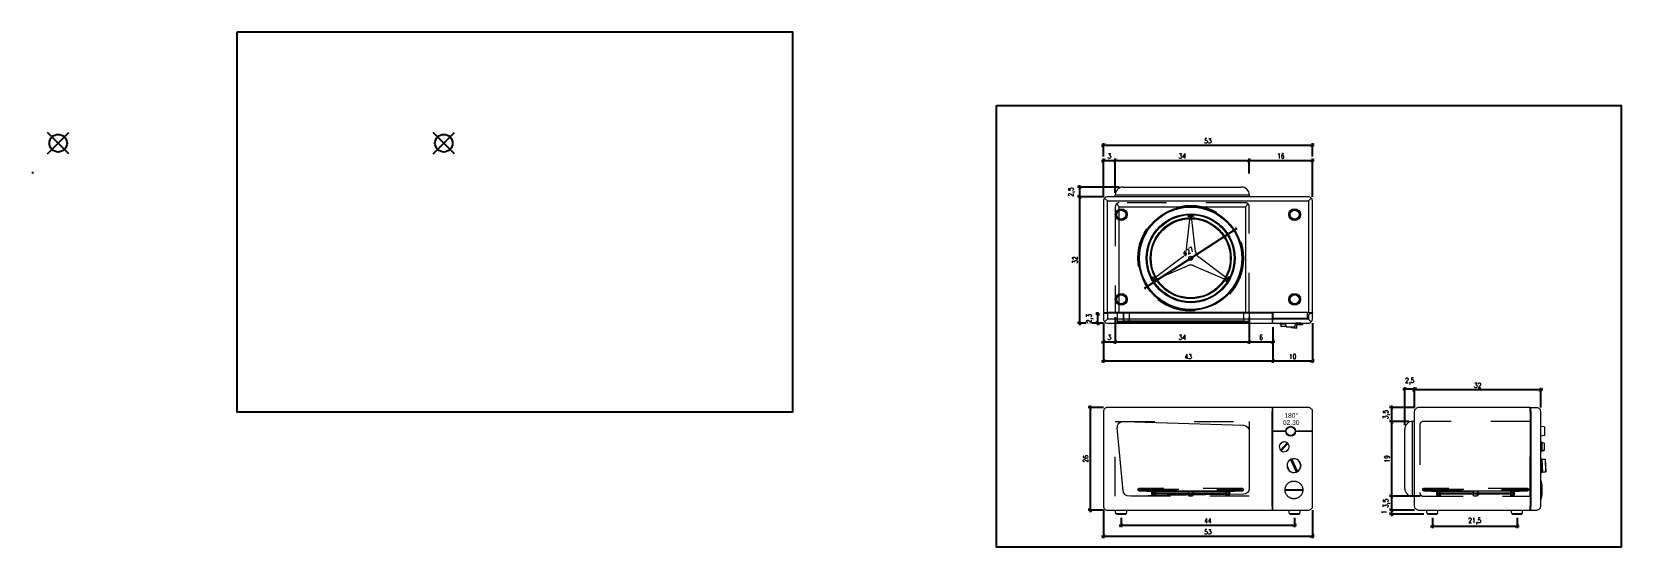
# Model space of a CAD drawing. Header units: millimetres. Extents: x 0.49 to 4.52, y 1.77 to 3.07.
import ezdxf
from ezdxf.enums import TextEntityAlignment as Align

# ---------------------------------------------------------------- set-up
doc = ezdxf.new("R2010")
doc.units = ezdxf.units.MM
doc.header["$PDMODE"] = 35
doc.linetypes.add('HIDDEN', pattern=[9.525, 6.35, -3.175])
doc.layers.get('0').update_dxf_attribs({"color": 1})
doc.layers.add('_no_stampa', color=40, linetype='Continuous', plot=False)
for name, color, linetype in [('DIM', 6, 'Continuous'), ('linee costruzione', 143, 'Continuous'), ('TESTI', 2, 'Continuous')]:
    doc.layers.add(name, color=color, linetype=linetype)
doc.styles.add('Arial', font='arial.ttf', dxfattribs={"width": 0.75, "height": 2.5})
doc.styles.add('quotetext', font='simplex.shx', dxfattribs={"width": 0.75})
doc.dimstyles.new('An_Mt_Cm', dxfattribs={"dimtxt": 2.5, "dimasz": 2, "dimexe": 1, "dimexo": 2, "dimgap": 1, "dimtad": 1, "dimdec": 1, "dimlfac": 100, "dimzin": 9, "dimtxsty": 'quotetext', "dimblk": 'ARCHTICK', "dimcen": 1, "dimdle": 1, "dimclrd": 256, "dimclre": 256, "dimclrt": 2, "dimadec": 1, "dimazin": 2, "dimtfac": 1, "dimtdec": 1, "dimtmove": 2, "dimatfit": 3, "dimfxl": 1, "dimtfill": 1, "dimarcsym": 0})

msp = doc.modelspace()

# ---------------------------------------------------------------- texts
at = {"layer": 'TESTI', "color": 92, "linetype": 'Continuous', "true_color": 0x00d600, "extrusion": (0, -1, 0), "style": 'Arial'}
for s, p in [('02.30', (0.766, 0.2321, -2.4467)), ('180°', (0.766, 0.25, -2.4467))]:
    msp.add_text(s, height=0.012, dxfattribs=at).set_placement(p, align=Align.MIDDLE_CENTER)
at = {"layer": 'TESTI', "color": 92, "linetype": 'Continuous', "true_color": 0x00d600, "style": 'Arial'}
for s, p in [('180°', (3.6839, 2.1015, 0.0001)), ('02.30', (3.6839, 2.0835, 0.0001))]:
    msp.add_text(s, height=0.012, dxfattribs=at).set_placement(p, align=Align.MIDDLE_CENTER)

# ---------------------------------------------------------------- blocks, each defined once
blk = doc.blocks.new('punto_inserimento_blocco')
at = {"layer": '_no_stampa', "linetype": 'Continuous'}
for p, q in [((-0.0268, -0.0268), (0.0268, 0.0268)), ((0.0268, -0.0268), (-0.0268, 0.0268))]:
    blk.add_line(p, q, dxfattribs=at)
blk.add_circle((0, 0), 0.0224, dxfattribs=at)
blk = doc.blocks.new('microonde_3D')
at = {"layer": '_no_stampa', "linetype": 'Continuous'}
blk.add_blockref('punto_inserimento_blocco', (0, 0), dxfattribs=at)
at = {"layer": 'TESTI', "color": 92, "linetype": 'Continuous', "true_color": 0x00d600, "extrusion": (0, -1, 0), "style": 'Arial'}
for s, p in [('02.30', (0.2114, 0.2321, 0.3451)), ('180°', (0.2114, 0.25, 0.3451))]:
    blk.add_text(s, height=0.012, dxfattribs=at).set_placement(p, align=Align.MIDDLE_CENTER)
blk = doc.blocks.new('microonde_PV')
at = {"color": 0, "linetype": 'Continuous', "lineweight": 0}
for p, q in [((-0.235, 0.165), (0.105, 0.165)), ((-0.235, 0.16), (-0.235, 0.165)), ((-0.215, 0.185), (0.085, 0.185)), ((0.105, 0.165), (0.105, 0.16)), ((-0.265, 0.15), (-0.265, -0.133)), ((-0.2621, 0.1571), (-0.255, 0.15)), ((0.255, 0.16), (-0.255, 0.16)), ((-0.255, 0.15), (0.255, 0.15)), ((-0.255, -0.133), (-0.255, 0.15)), ((0.255, 0.15), (0.2621, 0.1571)), ((0.255, 0.15), (0.255, -0.133)), ((0.265, -0.133), (0.265, 0.15)), ((-0.265, -0.133), (-0.255, -0.133)), ((-0.265, -0.135), (-0.255, -0.135)), ((-0.265, -0.135), (-0.265, -0.15)), ((-0.2621, -0.1571), (-0.255, -0.15)), ((0.255, -0.133), (-0.255, -0.133)), ((-0.255, -0.135), (-0.255, -0.15)), ((0.163, -0.135), (-0.255, -0.135)), ((0.163, -0.15), (-0.255, -0.15)), ((-0.255, -0.16), (0.163, -0.16)), ((0.163, -0.135), (0.163, -0.15)), ((0.163, -0.15), (0.163, -0.16)), ((0.165, -0.133), (0.165, -0.148)), ((0.253, -0.133), (0.165, -0.133)), ((0.165, -0.148), (0.165, -0.15)), ((0.165, -0.16), (0.165, -0.15)), ((0.165, -0.16), (0.255, -0.16)), ((0.1811, -0.1605), (0.1842, -0.1605)), ((0.1811, -0.1605), (0.1811, -0.1617)), ((0.1842, -0.1605), (0.1978, -0.1605)), ((0.1989, -0.1691), (0.1977, -0.16)), ((0.2211, -0.1691), (0.2222, -0.16)), ((0.2353, -0.1605), (0.2407, -0.1605)), ((0.2357, -0.1606), (0.2357, -0.162)), ((0.2407, -0.1605), (0.2407, -0.1615)), ((0.255, -0.133), (0.265, -0.133)), ((0.265, -0.133), (0.265, -0.135)), ((0.265, -0.15), (0.265, -0.135)), ((0.1882, -0.1615), (0.1817, -0.1615)), ((0.198, -0.1623), (0.1844, -0.1623)), ((0.1981, -0.1627), (0.1847, -0.1627)), ((0.1988, -0.1685), (0.1851, -0.1685)), ((0.1988, -0.1687), (0.1853, -0.1687)), ((0.1989, -0.1691), (0.2211, -0.1691)), ((0.2201, -0.17), (0.1999, -0.17)), ((0.2109, -0.1715), (0.2254, -0.1726)), ((0.2112, -0.1711), (0.2257, -0.1723)), ((0.2218, -0.1638), (0.2265, -0.1642)), ((0.2219, -0.1631), (0.2271, -0.1635)), ((0.2265, -0.164), (0.2407, -0.164)), ((0.2265, -0.164), (0.2407, -0.164)), ((0.2301, -0.1616), (0.2357, -0.162))]:
    blk.add_line(p, q, dxfattribs=at)
at = {"color": 9, "linetype": 'HIDDEN', "lineweight": 0, "ltscale": 0.002}
for p, q in [((-0.0457, 0.1104), (-0.0563, 0.0208)), ((-0.0312, 0.0208), (-0.0417, 0.1104)), ((-0.0642, 0.0071), (-0.1365, -0.0468)), ((0.0491, -0.0468), (-0.0233, 0.0071)), ((-0.1345, -0.0503), (-0.0516, -0.0146)), ((-0.0358, -0.0146), (0.0471, -0.0503))]:
    blk.add_line(p, q, dxfattribs=at)
at = {"color": 9, "linetype": 'Continuous', "lineweight": 0}
for p, q in [((-0.0507, 0.1141), (-0.0367, 0.1141)), ((-0.0507, 0.1141), (-0.0507, 0.1111)), ((-0.0507, 0.1111), (-0.0367, 0.1111)), ((-0.0417, 0.1104), (-0.0457, 0.1104)), ((-0.045, 0.1111), (-0.045, 0.1104)), ((-0.0425, 0.1111), (-0.0425, 0.1104)), ((-0.0367, 0.1141), (-0.0367, 0.1111)), ((-0.1422, -0.0444), (-0.1396, -0.0429)), ((-0.1352, -0.0565), (-0.1422, -0.0444)), ((-0.1326, -0.055), (-0.1396, -0.0429)), ((-0.1367, -0.0478), (-0.1361, -0.0475)), ((-0.1365, -0.0468), (-0.1345, -0.0503)), ((-0.1355, -0.05), (-0.1349, -0.0497)), ((-0.1352, -0.0565), (-0.1326, -0.055)), ((0.0522, -0.0429), (0.0452, -0.055)), ((0.0478, -0.0565), (0.0452, -0.055)), ((0.0471, -0.0503), (0.0491, -0.0468)), ((0.048, -0.05), (0.0474, -0.0497)), ((0.0548, -0.0444), (0.0478, -0.0565)), ((0.0493, -0.0478), (0.0487, -0.0475)), ((0.0548, -0.0444), (0.0522, -0.0429))]:
    blk.add_line(p, q, dxfattribs=at)
at = {"color": 6, "linetype": 'Continuous', "lineweight": 0}
for p, q in [((-0.2299, -0.155), (-0.2299, -0.158)), ((-0.2299, -0.155), (-0.2299, -0.158)), ((-0.2149, -0.155), (-0.2149, -0.158)), ((-0.2145, -0.155), (-0.2145, -0.158))]:
    blk.add_line(p, q, dxfattribs=at)
at = {"color": 9, "linetype": 'HIDDEN', "lineweight": 0, "ltscale": 0.002}
blk.add_lwpolyline([(0.105, -0.133), (0.105, 0.135, 0.198912), (0.1021, 0.1421, 0.198912), (0.095, 0.145), (-0.225, 0.145, 0.198912), (-0.2321, 0.1421, 0.198912), (-0.235, 0.135), (-0.235, -0.133)], format="xyb", dxfattribs=at)
for radius in [0.134, 0.1103, 0.1027]:
    blk.add_circle((-0.0437, 0.0044), radius, dxfattribs=at)
at = {"color": 9, "linetype": 'Continuous', "lineweight": 0}
blk.add_circle((-0.0437, 0.0044), 0.005, dxfattribs=at)
at = {"color": 0, "linetype": 'Continuous', "lineweight": 0}
for centre, radius, start, end in [((-0.215, 0.165), 0.02, 90, 180), ((0.085, 0.165), 0.02, 360, 90), ((-0.255, 0.15), 0.01, 135, 180), ((-0.255, 0.15), 0.01, 90, 135), ((0.255, 0.15), 0.01, 45, 90), ((0.255, 0.15), 0.01, 0, 45), ((-0.255, -0.15), 0.01, 180, 225), ((-0.255, -0.15), 0.01, 225, 270), ((0.255, -0.15), 0.01, 270, 315), ((0.255, -0.15), 0.01, 315, 360), ((0.1999, -0.169), 0.001, 187.125, 270), ((0.2201, -0.169), 0.001, 270, 352.875)]:
    blk.add_arc(centre, radius, start, end, dxfattribs=at)
at = {"color": 9, "linetype": 'HIDDEN', "lineweight": 0, "ltscale": 0.002}
for centre, start, end in [((-0.0761, 0.0231), 306.7135, 353.2865), ((-0.0113, 0.0231), 186.7135, 233.2865), ((-0.0437, -0.033), 66.7135, 113.2865)]:
    blk.add_arc(centre, 0.02, start, end, dxfattribs=at)
at = {"color": 0, "linetype": 'Continuous', "lineweight": 0}
for centre, major_axis, ratio, start_param, end_param in [((0.2182, -0.1605), (-0.0175, 0.0001), 0.031816, -2.714774, -1.857165), ((0.2182, -0.1605), (0.0175, -0.0001), 0.031816, 0, 0.426818), ((0.1936, -0.1624), (-0.0125, 0.0007), 0.050717, -0.317531, 0.748399), ((0.1936, -0.171), (-0.0094, 0.1274), 0.064592, 1.500747, 1.546119), ((0.1936, -0.1624), (-0.0125, 0.0007), 0.050717, -1.929672, -1.122963), ((0.2181, -0.1753), (-0.0172, -0.1784), 0.040524, -1.596364, -1.589923), ((0.2182, -0.1631), (0.0175, 0.0011), 0.063321, -5.458099, -4.935239), ((0.2181, -0.1753), (-0.0172, -0.1784), 0.040524, 1.591481, 1.636852), ((0.2182, -0.1631), (0.0175, 0.0011), 0.063321, -1.046275, 0.019655), ((0.2182, -0.1615), (0, 0.1123), 0.200401, -1.58945, -1.570796)]:
    blk.add_ellipse(centre, major_axis=major_axis, ratio=ratio, start_param=start_param, end_param=end_param, dxfattribs=at)
at = {"color": 0, "linetype": 'Continuous', "lineweight": 0, "extrusion": (0, 0, -1)}
blk.add_ellipse((0.2181, -0.1753), major_axis=(-0.0147, 0.1781), ratio=0.040121, start_param=-1.544442, end_param=-1.537966, dxfattribs=at)
at = {"color": 0, "linetype": 'Continuous', "lineweight": 0}
for points, knots in [([(0.1842, -0.1605), (0.184, -0.1605), (0.1839, -0.1605), (0.1836, -0.1606), (0.1834, -0.1607), (0.1831, -0.1608), (0.183, -0.1609), (0.1827, -0.161), (0.1826, -0.1611), (0.1822, -0.1613), (0.182, -0.1614), (0.1818, -0.1615), (0.1817, -0.1615), (0.1817, -0.1615)], [17.977838, 17.977838, 17.977838, 17.977838, 18.75827, 18.75827, 19.538703, 19.538703, 20.319136, 20.319136, 21.099569, 21.099569, 22.660434, 22.660434, 22.965629, 22.965629, 22.965629, 22.965629]), ([(0.1882, -0.1615), (0.1881, -0.1615), (0.188, -0.1615), (0.1874, -0.1614), (0.187, -0.1613), (0.1863, -0.1611), (0.1861, -0.161), (0.1857, -0.1609), (0.1855, -0.1608), (0.1851, -0.1607), (0.1849, -0.1606), (0.1846, -0.1605), (0.1844, -0.1605), (0.1842, -0.1605)], [12.990046, 12.990046, 12.990046, 12.990046, 13.295241, 13.295241, 14.856106, 14.856106, 15.636539, 15.636539, 16.416972, 16.416972, 17.197405, 17.197405, 17.977838, 17.977838, 17.977838, 17.977838]), ([(0.2342, -0.1604), (0.234, -0.1604), (0.2339, -0.1604), (0.2335, -0.1605), (0.2333, -0.1606), (0.233, -0.1607), (0.2328, -0.1608), (0.2323, -0.161), (0.2321, -0.1611), (0.2314, -0.1613), (0.2309, -0.1614), (0.2303, -0.1615), (0.2302, -0.1616), (0.2301, -0.1616)], [0, 0, 0, 0, 0.780433, 0.780433, 1.560866, 1.560866, 2.341298, 2.341298, 3.121731, 3.121731, 4.682597, 4.682597, 4.987791, 4.987791, 4.987791, 4.987791]), ([(0.2357, -0.162), (0.2357, -0.162), (0.2357, -0.162), (0.2357, -0.1618), (0.2356, -0.1616), (0.2354, -0.1613), (0.2353, -0.1612), (0.2351, -0.161), (0.2351, -0.1609), (0.2348, -0.1607), (0.2347, -0.1606), (0.2345, -0.1604), (0.2343, -0.1604), (0.2342, -0.1604)], [-4.987791, -4.987791, -4.987791, -4.987791, -4.682597, -4.682597, -3.121731, -3.121731, -2.341298, -2.341298, -1.560866, -1.560866, -0.780433, -0.780433, 0, 0, 0, 0]), ([(0.1844, -0.1623), (0.1844, -0.1623), (0.1845, -0.1623), (0.1845, -0.1623), (0.1846, -0.1624), (0.1846, -0.1625), (0.1847, -0.1625), (0.1847, -0.1626), (0.1847, -0.1627), (0.1847, -0.1627)], [2.3054734, 2.3054734, 2.3054734, 2.3054734, 2.4565302, 2.4565302, 2.6456867, 2.6456867, 2.8339662, 2.8339662, 2.9740806, 2.9740806, 2.9740806, 2.9740806]), ([(0.1851, -0.1685), (0.1851, -0.1685), (0.1851, -0.1686), (0.1851, -0.1686), (0.1852, -0.1686), (0.1852, -0.1687), (0.1852, -0.1687), (0.1853, -0.1687), (0.1853, -0.1687), (0.1853, -0.1687)], [0.7774769, 0.7774769, 0.7774769, 0.7774769, 0.8475693, 0.8475693, 0.9417437, 0.9417437, 1.035918, 1.035918, 1.1300924, 1.1300924, 1.1300924, 1.1300924]), ([(0.2112, -0.1711), (0.2112, -0.1712), (0.2112, -0.1712), (0.2112, -0.1713), (0.2112, -0.1713), (0.2111, -0.1714), (0.2111, -0.1714), (0.211, -0.1715), (0.211, -0.1715), (0.2109, -0.1715), (0.2108, -0.1715), (0.2108, -0.1714), (0.2107, -0.1714), (0.2107, -0.1713), (0.2106, -0.1713), (0.2106, -0.1712), (0.2106, -0.1712), (0.2106, -0.1712)], [0.024082, 0.024082, 0.024082, 0.024082, 0.0941744, 0.0941744, 0.1883487, 0.1883487, 0.2825231, 0.2825231, 0.3766975, 0.3766975, 0.4708718, 0.4708718, 0.5650462, 0.5650462, 0.6592206, 0.6592206, 0.729313, 0.729313, 0.729313, 0.729313]), ([(0.2254, -0.1726), (0.2254, -0.1726), (0.2254, -0.1726), (0.2254, -0.1726), (0.2255, -0.1726), (0.2256, -0.1725), (0.2256, -0.1725), (0.2257, -0.1724), (0.2257, -0.1724), (0.2257, -0.1723), (0.2257, -0.1723), (0.2257, -0.1723)], [1.111143, 1.111143, 1.111143, 1.111143, 1.1300924, 1.1300924, 1.2242668, 1.2242668, 1.3184411, 1.3184411, 1.4126155, 1.4126155, 1.4827079, 1.4827079, 1.4827079, 1.4827079]), ([(0.2265, -0.1642), (0.2265, -0.1641), (0.2265, -0.164), (0.2266, -0.1639), (0.2266, -0.1638), (0.2267, -0.1637), (0.2268, -0.1636), (0.2269, -0.1636), (0.227, -0.1635), (0.2271, -0.1635)], [1.5592882, 1.5592882, 1.5592882, 1.5592882, 1.6994025, 1.6994025, 1.887682, 1.887682, 2.0768386, 2.0768386, 2.2278954, 2.2278954, 2.2278954, 2.2278954]), ([(0.2337, -0.1627), (0.2338, -0.1627), (0.234, -0.1627), (0.2346, -0.1628), (0.2351, -0.1629), (0.2361, -0.1631), (0.2365, -0.1632), (0.2377, -0.1634), (0.2384, -0.1635), (0.2393, -0.1637), (0.2396, -0.1637), (0.24, -0.1638), (0.2402, -0.1639), (0.2405, -0.1639), (0.2406, -0.164), (0.2407, -0.164), (0.2407, -0.164), (0.2407, -0.164)], [84.395982, 84.395982, 84.395982, 84.395982, 85.054021, 85.054021, 87.180267, 87.180267, 89.306513, 89.306513, 93.559005, 93.559005, 95.685251, 95.685251, 97.811497, 97.811497, 99.937743, 99.937743, 101.155496, 101.155496, 101.155496, 101.155496]), ([(0.2407, -0.164), (0.2407, -0.164), (0.2407, -0.164), (0.2407, -0.164), (0.2407, -0.164), (0.2407, -0.1639), (0.2407, -0.1639), (0.2407, -0.1638), (0.2407, -0.1637), (0.2407, -0.1637), (0.2407, -0.1636), (0.2407, -0.1636)], [0.7493964, 0.7493964, 0.7493964, 0.7493964, 0.7538536, 0.7538536, 0.9423001, 0.9423001, 1.1307465, 1.1307465, 1.3190819, 1.3190819, 1.4111984, 1.4111984, 1.4111984, 1.4111984])]:
    blk.add_open_spline(points, degree=3, knots=knots, dxfattribs=at)
at = {"color": 6, "linetype": 'Continuous', "lineweight": 0}
blk.add_open_spline([(0.1853, -0.1687), (0.1853, -0.1687), (0.1854, -0.1687), (0.1854, -0.1687), (0.1854, -0.1687), (0.1855, -0.1686), (0.1855, -0.1686), (0.1855, -0.1686), (0.1855, -0.1685), (0.1855, -0.1685)], degree=3, knots=[1.1300924, 1.1300924, 1.1300924, 1.1300924, 1.2242668, 1.2242668, 1.3184411, 1.3184411, 1.4126155, 1.4126155, 1.4827079, 1.4827079, 1.4827079, 1.4827079], dxfattribs=at)
at = {"layer": '_no_stampa', "linetype": 'Continuous', "lineweight": 0}
for p, q in [((-0.2321, 0.1421), (-0.225, 0.135)), ((-0.225, 0.135), (0.095, 0.135)), ((-0.225, -0.133), (-0.225, 0.135)), ((0.095, 0.135), (0.1021, 0.1421)), ((0.095, 0.135), (0.095, -0.133)), ((-0.2299, -0.135), (-0.2299, -0.16)), ((-0.2299, -0.135), (-0.2299, -0.16)), ((-0.2299, -0.155), (-0.2145, -0.155)), ((-0.2299, -0.158), (-0.2145, -0.158)), ((-0.2149, -0.135), (-0.2149, -0.16)), ((-0.2145, -0.135), (-0.2145, -0.16)), ((0.0905, -0.155), (-0.2145, -0.155)), ((0.0905, -0.158), (-0.2145, -0.158)), ((-0.1997, -0.135), (-0.1997, -0.16)), ((-0.1997, -0.155), (-0.1997, -0.158)), ((0.0902, -0.135), (0.0902, -0.16)), ((0.0902, -0.155), (0.0902, -0.158)), ((0.0905, -0.135), (0.0905, -0.16)), ((0.0905, -0.155), (0.0905, -0.158)), ((0.0905, -0.155), (0.105, -0.155)), ((0.0905, -0.158), (0.105, -0.158)), ((0.105, -0.135), (0.105, -0.16)), ((0.105, -0.155), (0.105, -0.158)), ((0.253, -0.148), (0.165, -0.148)), ((0.165, -0.148), (0.253, -0.148)), ((0.255, -0.15), (0.165, -0.15)), ((0.253, -0.148), (0.253, -0.133)), ((0.253, -0.145), (0.253, -0.148)), ((0.255, -0.139), (0.255, -0.15)), ((0.255, -0.15), (0.2621, -0.1571)), ((0.263, -0.135), (0.265, -0.135))]:
    blk.add_line(p, q, dxfattribs=at)
for centre, radius in [((-0.22, 0.115), 0.015), ((-0.22, 0.115), 0.0133), ((-0.22, 0.115), 0.0114), ((-0.0437, 0.0044), 0.132), ((-0.0437, 0.0044), 0.13), ((-0.0437, 0.0044), 0.1298), ((0.22, 0.115), 0.015), ((0.22, 0.115), 0.0133), ((0.22, 0.115), 0.0114), ((-0.0437, 0.0044), 0.1127), ((-0.0437, 0.0044), 0.1125), ((-0.0437, 0.0044), 0.1105), ((-0.0437, 0.0044), 0.1025), ((-0.0437, 0.0044), 0.1005), ((-0.0437, 0.0044), 0.1003), ((-0.22, -0.1), 0.015), ((-0.22, -0.1), 0.0133), ((-0.22, -0.1), 0.0114), ((0.22, -0.1), 0.015), ((0.22, -0.1), 0.0133), ((0.22, -0.1), 0.0114)]:
    blk.add_circle(centre, radius, dxfattribs=at)
blk.add_arc((0.263, -0.145), 0.01, 143.1301, 180, dxfattribs=at)
blk.add_open_spline([(0.255, -0.139), (0.255, -0.1389), (0.2551, -0.1389), (0.2556, -0.1382), (0.2561, -0.1377), (0.257, -0.137), (0.2573, -0.1368), (0.2579, -0.1364), (0.2582, -0.1362), (0.2589, -0.1359), (0.2592, -0.1357), (0.2599, -0.1355), (0.2602, -0.1354), (0.2611, -0.1351), (0.2618, -0.1351), (0.2626, -0.135), (0.2628, -0.135), (0.263, -0.135)], degree=3, knots=[29.86538, 29.86538, 29.86538, 29.86538, 30.100685, 30.100685, 32.251611, 32.251611, 33.341207, 33.341207, 34.430803, 34.430803, 35.520399, 35.520399, 36.609995, 36.609995, 39.046576, 39.046576, 40.065209, 40.065209, 40.065209, 40.065209], dxfattribs=at)
blk = doc.blocks.new('microonde_FR')
at = {"color": 0, "linetype": 'Continuous', "lineweight": 0, "extrusion": (0, 1, 0)}
for p, q in [((-0.265, 0.26), (-0.265, 0.02)), ((0.163, 0.27), (-0.255, 0.27)), ((0.165, 0.27), (0.163, 0.27)), ((0.163, 0.27), (0.163, 0.26)), ((0.163, 0.02), (0.163, 0.26)), ((0.255, 0.27), (0.165, 0.27)), ((0.165, 0.26), (0.165, 0.27)), ((0.165, 0.21), (0.165, 0.26)), ((0.265, 0.21), (0.265, 0.26)), ((-0.2149, 0.0586), (-0.2299, 0.2186)), ((-0.2145, 0.235), (0.0905, 0.225)), ((0.105, 0.21), (0.105, 0.065)), ((0.1975, 0.21), (0.165, 0.21)), ((0.165, 0.21), (0.1975, 0.21)), ((0.165, 0.02), (0.165, 0.21)), ((0.255, 0.21), (0.2225, 0.21)), ((0.2225, 0.21), (0.255, 0.21)), ((0.255, 0.21), (0.265, 0.21)), ((0.265, 0.21), (0.255, 0.21)), ((0.265, 0.02), (0.265, 0.21)), ((0.1882, 0.1818), (0.1817, 0.1744)), ((0.2009, 0.1807), (0.1844, 0.162)), ((0.2012, 0.1804), (0.1847, 0.1617)), ((0.2017, 0.18), (0.1851, 0.1613)), ((0.202, 0.1797), (0.1855, 0.161)), ((0.2024, 0.1793), (0.1859, 0.1606)), ((0.2028, 0.179), (0.1863, 0.1603)), ((0.2054, 0.1666), (0.199, 0.1592)), ((0.2007, 0.1224), (0.2064, 0.1099)), ((0.2094, 0.1379), (0.2238, 0.1062)), ((0.2106, 0.1389), (0.2251, 0.107)), ((0.2112, 0.1391), (0.2257, 0.1073)), ((0.2126, 0.1394), (0.2271, 0.1077)), ((0.2301, 0.1357), (0.2357, 0.1232)), ((0.2353, 0.1264), (0.2353, 0.1265)), ((0.2011, 0.119), (0.2011, 0.119)), ((0.0902, 0.05), (-0.1997, 0.045)), ((0.1957, 0.0612), (0.2407, 0.0612)), ((0.1958, 0.0621), (0.2407, 0.0621)), ((0.1958, 0.0602), (0.2407, 0.0602)), ((-0.255, 0.01), (0.163, 0.01)), ((-0.2333, 0.0016), (-0.235, 0.01)), ((-0.2333, 0.0016), (-0.2067, 0.0016)), ((-0.2314, 0), (-0.2086, 0)), ((-0.2067, 0.0016), (-0.205, 0.01)), ((0.163, 0.02), (0.163, 0.01)), ((0.163, 0.01), (0.165, 0.01)), ((0.165, 0.01), (0.165, 0.02)), ((0.165, 0.01), (0.255, 0.01)), ((0.2067, 0.0016), (0.205, 0.01)), ((0.2067, 0.0016), (0.2333, 0.0016)), ((0.2086, 0), (0.2314, 0)), ((0.2333, 0.0016), (0.235, 0.01))]:
    blk.add_line(p, q, dxfattribs=at)
at = {"color": 6, "linetype": 'Continuous', "lineweight": 0, "extrusion": (0, 1, 0)}
for p, q in [((0.165, 0.26), (0.163, 0.26)), ((0.163, 0.02), (0.165, 0.02))]:
    blk.add_line(p, q, dxfattribs=at)
at = {"color": 9, "linetype": 'HIDDEN', "lineweight": 0, "ltscale": 0.002, "extrusion": (0, 1, 0)}
for p, q in [((-0.1777, 0.063), (0.0903, 0.063)), ((-0.1777, 0.061), (0.0903, 0.061)), ((0.0883, 0.065), (-0.1757, 0.065)), ((-0.1757, 0.059), (0.0883, 0.059)), ((-0.1737, 0.0632), (0.0863, 0.0632)), ((-0.1345, 0.0535), (-0.0516, 0.0535)), ((-0.0516, 0.0505), (-0.1345, 0.0505)), ((-0.0358, 0.0535), (0.0471, 0.0535)), ((0.0471, 0.0505), (-0.0358, 0.0505))]:
    blk.add_line(p, q, dxfattribs=at)
at = {"color": 9, "linetype": 'Continuous', "lineweight": 0, "extrusion": (0, 1, 0)}
for p, q in [((-0.1777, 0.063), (-0.1777, 0.061)), ((-0.1562, 0.0588), (0.0688, 0.0588)), ((-0.1552, 0.058), (0.0678, 0.058)), ((-0.1365, 0.0535), (-0.1345, 0.0535)), ((-0.1365, 0.0505), (-0.1365, 0.0535)), ((-0.1345, 0.0505), (-0.1365, 0.0505)), ((-0.1361, 0.0533), (-0.1355, 0.0533)), ((-0.1361, 0.0508), (-0.1355, 0.0508)), ((-0.1345, 0.0505), (-0.1345, 0.0535)), ((-0.0642, 0.0505), (-0.0642, 0.0535)), ((-0.0563, 0.0505), (-0.0563, 0.0535)), ((-0.0516, 0.0535), (-0.0358, 0.0535)), ((-0.0516, 0.0505), (-0.0516, 0.0535)), ((-0.0358, 0.0505), (-0.0516, 0.0505)), ((-0.0487, 0.045), (-0.0487, 0.0505)), ((-0.0457, 0.0505), (-0.0457, 0.0535)), ((-0.0417, 0.0505), (-0.0417, 0.0535)), ((-0.0387, 0.045), (-0.0387, 0.0505)), ((-0.0358, 0.0505), (-0.0358, 0.0535)), ((-0.0312, 0.0505), (-0.0312, 0.0535)), ((-0.0233, 0.0505), (-0.0233, 0.0535)), ((0.0471, 0.0535), (0.0491, 0.0535)), ((0.0471, 0.0505), (0.0471, 0.0535)), ((0.0491, 0.0505), (0.0471, 0.0505)), ((0.0487, 0.0533), (0.0481, 0.0533)), ((0.0487, 0.0508), (0.0481, 0.0508)), ((0.0491, 0.0505), (0.0491, 0.0535)), ((0.0903, 0.063), (0.0903, 0.061))]:
    blk.add_line(p, q, dxfattribs=at)
at = {"color": 9, "linetype": 'HIDDEN', "lineweight": 0, "ltscale": 0.002}
blk.add_lwpolyline([(0.105, 0.235), (0.105, 0.045), (-0.235, 0.045), (-0.235, 0.235)], close=True, dxfattribs=at)
at = {"color": 0, "linetype": 'Continuous', "lineweight": 0}
blk.add_circle((0.21, 0.21), 0.0111, dxfattribs=at)
at = {"color": 9, "linetype": 'Continuous', "lineweight": 0}
for radius in [0.007, 0.00125]:
    blk.add_circle((-0.0437, 0.052), radius, dxfattribs=at)
at = {"color": 0, "linetype": 'Continuous', "lineweight": 0}
for centre, radius, start, end in [((-0.255, 0.26), 0.01, 135, 180), ((-0.255, 0.26), 0.01, 90, 135), ((0.255, 0.26), 0.01, 45, 90), ((0.1936, 0.1705), 0.0125, 161.6389, 222.7122), ((0.1936, 0.1705), 0.0125, 224.8248, 227.4244), ((0.1936, 0.1705), 0.0125, 54.4178, 115.491), ((0.1936, 0.1705), 0.0125, 49.7055, 52.3051), ((0.1936, 0.1705), 0.0125, 44.8248, 47.4244), ((0.1936, 0.1705), 0.0125, 341.6389, 42.7122), ((0.1936, 0.1705), 0.0125, 229.7055, 232.3051), ((0.1936, 0.1705), 0.0125, 234.4178, 295.491), ((-0.255, 0.02), 0.01, 180, 225), ((-0.255, 0.02), 0.01, 225, 270), ((0.255, 0.02), 0.01, 270, 315)]:
    blk.add_arc(centre, radius, start, end, dxfattribs=at)
at = {"color": 0, "linetype": 'Continuous', "lineweight": 0, "extrusion": (0, 0, -1)}
for centre, radius, start, end in [((-0.255, 0.26), 0.01, 135, 180), ((0.2149, 0.22), 0.015, 354.6442, 91.7357), ((-0.09, 0.21), 0.015, 91.7357, 180), ((-0.21, 0.21), 0.0125, 360, 180), ((-0.21, 0.21), 0.0125, 180, 0), ((0.1999, 0.06), 0.015, 269.0894, 354.6442), ((-0.09, 0.065), 0.015, 180, 269.0894), ((-0.2182, 0.0612), 0.0225, 0, 1.0688), ((-0.2182, 0.0612), 0.0225, 358.9312, 0), ((-0.2182, 0.0612), 0.0225, 178.9312, 180), ((-0.2182, 0.0612), 0.0225, 180, 181.0688), ((0.2314, 0.002), 0.002, 270, 348.6901), ((0.2086, 0.002), 0.002, 191.3099, 270), ((-0.2086, 0.002), 0.002, 270, 348.6901), ((-0.2314, 0.002), 0.002, 191.3099, 270), ((-0.255, 0.02), 0.01, 180, 225)]:
    blk.add_arc(centre, radius, start, end, dxfattribs=at)
at = {"color": 9, "linetype": 'Continuous', "lineweight": 0, "extrusion": (0, 0, -1)}
for centre, radius, start, end in [((0.1757, 0.063), 0.002, 0, 90), ((0.1757, 0.061), 0.002, 270, 0), ((0.1757, 0.063), 0.002, 90, 174.7841), ((0.1735, 0.0632), 0.0002, 270, 354.7841), ((0.1564, 0.0588), 0.0002, 90, 170.4059), ((0.1552, 0.059), 0.001, 270, 350.4059), ((0.1552, 0.059), 0.001, 189.5941, 270), ((0.154, 0.0588), 0.0002, 9.5941, 90), ((0.1464, 0.0588), 0.0002, 90, 170.4059), ((0.1452, 0.059), 0.001, 270, 350.4059), ((0.1452, 0.059), 0.001, 189.5941, 270), ((0.144, 0.0588), 0.0002, 9.5941, 90), ((-0.0566, 0.0588), 0.0002, 90, 170.4059), ((-0.0578, 0.059), 0.001, 270, 350.4059), ((-0.0578, 0.059), 0.001, 189.5941, 270), ((-0.059, 0.0588), 0.0002, 9.5941, 90), ((-0.0666, 0.0588), 0.0002, 90, 170.4059), ((-0.0678, 0.059), 0.001, 270, 350.4059), ((-0.0678, 0.059), 0.001, 189.5941, 270), ((-0.069, 0.0588), 0.0002, 9.5941, 90), ((-0.0861, 0.0632), 0.0002, 185.2159, 270), ((-0.0883, 0.063), 0.002, 5.2159, 90), ((-0.0883, 0.063), 0.002, 90, 180), ((-0.0883, 0.061), 0.002, 180, 270)]:
    blk.add_arc(centre, radius, start, end, dxfattribs=at)
at = {"color": 0, "linetype": 'Continuous', "lineweight": 0}
for centre, major_axis, ratio, start_param, end_param in [((0.2182, 0.1228), (-0.0095, -0.0147), 0.997557, -2.040078, -0.974148), ((0.2182, 0.1227), (-0.0171, -0.0037), 0.99947, 0.213354, 3.141593), ((0.2181, 0.1232), (-0.008, -0.0197), 0.726678, -2.15114, -2.105769), ((0.2181, 0.1232), (0.0171, -0.0104), 0.709945, -3.969618, -3.924247), ((0.2182, 0.1228), (0.0163, -0.0063), 0.997336, -5.08677, -4.02084), ((0.2182, 0.1228), (0.0163, -0.0063), 0.997336, -0.674946, 0.390983), ((0.2182, 0.1228), (-0.0095, -0.0147), 0.997557, -0.168716, 0.897213), ((0.2181, 0.1232), (-0.008, -0.0197), 0.726678, 0.905269, 0.950641), ((0.2181, 0.1232), (0.0171, -0.0104), 0.709945, -0.742843, -0.697471)]:
    blk.add_ellipse(centre, major_axis=major_axis, ratio=ratio, start_param=start_param, end_param=end_param, dxfattribs=at)
at = {"color": 9, "linetype": 'Continuous', "lineweight": 0, "extrusion": (0, 0, -1)}
for centre, major_axis in [((-0.1387, 0.052), (0, -0.007)), ((-0.1361, 0.052), (0, -0.007)), ((-0.1361, 0.052), (0, -0.00125)), ((-0.1355, 0.052), (0, -0.00125)), ((0.0487, 0.052), (0, -0.007)), ((0.0481, 0.052), (0, -0.00125)), ((0.0513, 0.052), (0, -0.007)), ((0.0487, 0.052), (0, -0.00125))]:
    blk.add_ellipse(centre, major_axis=major_axis, ratio=0.5, start_param=-4.712389, end_param=1.570796, dxfattribs=at)
at = {"color": 0, "linetype": 'Continuous', "lineweight": 0}
for points, knots in [([(0.1842, 0.1788), (0.184, 0.1786), (0.1839, 0.1784), (0.1836, 0.178), (0.1834, 0.1778), (0.1831, 0.1773), (0.183, 0.1771), (0.1827, 0.1767), (0.1826, 0.1764), (0.1822, 0.1757), (0.182, 0.1752), (0.1818, 0.1746), (0.1817, 0.1745), (0.1817, 0.1744)], [17.977838, 17.977838, 17.977838, 17.977838, 18.75827, 18.75827, 19.538703, 19.538703, 20.319136, 20.319136, 21.099569, 21.099569, 22.660434, 22.660434, 22.965629, 22.965629, 22.965629, 22.965629]), ([(0.1882, 0.1818), (0.1881, 0.1817), (0.188, 0.1817), (0.1874, 0.1814), (0.187, 0.1811), (0.1863, 0.1807), (0.1861, 0.1805), (0.1857, 0.1802), (0.1855, 0.18), (0.1851, 0.1797), (0.1849, 0.1795), (0.1846, 0.1792), (0.1844, 0.179), (0.1842, 0.1788)], [12.990046, 12.990046, 12.990046, 12.990046, 13.295241, 13.295241, 14.856106, 14.856106, 15.636539, 15.636539, 16.416972, 16.416972, 17.197405, 17.197405, 17.977838, 17.977838, 17.977838, 17.977838]), ([(0.1844, 0.162), (0.1844, 0.162), (0.1845, 0.1619), (0.1845, 0.1619), (0.1846, 0.1618), (0.1846, 0.1618), (0.1847, 0.1617), (0.1847, 0.1617), (0.1847, 0.1617), (0.1847, 0.1617)], [2.3054734, 2.3054734, 2.3054734, 2.3054734, 2.4565302, 2.4565302, 2.6456867, 2.6456867, 2.8339662, 2.8339662, 2.9740806, 2.9740806, 2.9740806, 2.9740806]), ([(0.199, 0.1592), (0.1991, 0.1593), (0.1991, 0.1593), (0.1997, 0.1596), (0.2002, 0.1599), (0.2008, 0.1603), (0.201, 0.1605), (0.2015, 0.1608), (0.2017, 0.161), (0.2021, 0.1613), (0.2022, 0.1615), (0.2026, 0.1618), (0.2028, 0.162), (0.203, 0.1622)], [-4.987791, -4.987791, -4.987791, -4.987791, -4.682597, -4.682597, -3.121731, -3.121731, -2.341298, -2.341298, -1.560866, -1.560866, -0.780433, -0.780433, 0, 0, 0, 0]), ([(0.2012, 0.1804), (0.2012, 0.1804), (0.2012, 0.1804), (0.2012, 0.1804), (0.2011, 0.1804), (0.2011, 0.1805), (0.201, 0.1805), (0.2009, 0.1806), (0.2009, 0.1806), (0.2009, 0.1807)], [0.0481652, 0.0481652, 0.0481652, 0.0481652, 0.1882795, 0.1882795, 0.376559, 0.376559, 0.5657156, 0.5657156, 0.7167724, 0.7167724, 0.7167724, 0.7167724]), ([(0.202, 0.1797), (0.202, 0.1797), (0.202, 0.1797), (0.202, 0.1797), (0.202, 0.1797), (0.202, 0.1798), (0.2019, 0.1798), (0.2019, 0.1798), (0.2019, 0.1798), (0.2018, 0.1799), (0.2018, 0.1799), (0.2018, 0.1799), (0.2017, 0.18), (0.2017, 0.18), (0.2017, 0.18), (0.2017, 0.18), (0.2017, 0.18), (0.2017, 0.18)], [0.024082, 0.024082, 0.024082, 0.024082, 0.0941744, 0.0941744, 0.1883487, 0.1883487, 0.2825231, 0.2825231, 0.3766975, 0.3766975, 0.4708718, 0.4708718, 0.5650462, 0.5650462, 0.6592206, 0.6592206, 0.729313, 0.729313, 0.729313, 0.729313]), ([(0.2028, 0.179), (0.2027, 0.179), (0.2027, 0.1791), (0.2026, 0.1791), (0.2026, 0.1792), (0.2025, 0.1792), (0.2025, 0.1793), (0.2025, 0.1793), (0.2025, 0.1793), (0.2024, 0.1793)], [0.7943503, 0.7943503, 0.7943503, 0.7943503, 0.9454072, 0.9454072, 1.1345637, 1.1345637, 1.3228432, 1.3228432, 1.4629575, 1.4629575, 1.4629575, 1.4629575]), ([(0.203, 0.1622), (0.2031, 0.1624), (0.2033, 0.1626), (0.2036, 0.163), (0.2038, 0.1632), (0.2041, 0.1637), (0.2042, 0.1639), (0.2045, 0.1643), (0.2046, 0.1646), (0.205, 0.1653), (0.2052, 0.1658), (0.2054, 0.1664), (0.2054, 0.1665), (0.2054, 0.1666)], [0, 0, 0, 0, 0.780433, 0.780433, 1.560866, 1.560866, 2.341298, 2.341298, 3.121731, 3.121731, 4.682597, 4.682597, 4.987791, 4.987791, 4.987791, 4.987791]), ([(0.1851, 0.1613), (0.1851, 0.1613), (0.1851, 0.1613), (0.1851, 0.1613), (0.1852, 0.1613), (0.1852, 0.1612), (0.1852, 0.1612), (0.1853, 0.1612), (0.1853, 0.1611), (0.1853, 0.1611), (0.1854, 0.1611), (0.1854, 0.161), (0.1854, 0.161), (0.1855, 0.161), (0.1855, 0.161), (0.1855, 0.161), (0.1855, 0.161), (0.1855, 0.161)], [0.7774769, 0.7774769, 0.7774769, 0.7774769, 0.8475693, 0.8475693, 0.9417437, 0.9417437, 1.035918, 1.035918, 1.1300924, 1.1300924, 1.2242668, 1.2242668, 1.3184411, 1.3184411, 1.4126155, 1.4126155, 1.4827079, 1.4827079, 1.4827079, 1.4827079]), ([(0.1859, 0.1606), (0.1859, 0.1606), (0.186, 0.1606), (0.186, 0.1606), (0.186, 0.1605), (0.1861, 0.1605), (0.1861, 0.1605), (0.1862, 0.1604), (0.1863, 0.1604), (0.1863, 0.1603)], [1.5592882, 1.5592882, 1.5592882, 1.5592882, 1.6994025, 1.6994025, 1.887682, 1.887682, 2.0768386, 2.0768386, 2.2278954, 2.2278954, 2.2278954, 2.2278954]), ([(0.2007, 0.1224), (0.2007, 0.1222), (0.2007, 0.1221), (0.2008, 0.1212), (0.2009, 0.1204), (0.2011, 0.1193), (0.2011, 0.119), (0.2013, 0.1182), (0.2014, 0.1179), (0.2016, 0.1172), (0.2018, 0.1168), (0.202, 0.1162), (0.2022, 0.1158), (0.2023, 0.1155)], [12.990046, 12.990046, 12.990046, 12.990046, 13.295241, 13.295241, 14.856106, 14.856106, 15.636539, 15.636539, 16.416972, 16.416972, 17.197405, 17.197405, 17.977838, 17.977838, 17.977838, 17.977838]), ([(0.21, 0.1382), (0.2099, 0.1382), (0.2099, 0.1382), (0.2099, 0.1382), (0.2098, 0.1382), (0.2097, 0.1381), (0.2097, 0.1381), (0.2095, 0.138), (0.2095, 0.1379), (0.2094, 0.1379)], [0.0481652, 0.0481652, 0.0481652, 0.0481652, 0.1882795, 0.1882795, 0.376559, 0.376559, 0.5657156, 0.5657156, 0.7167724, 0.7167724, 0.7167724, 0.7167724]), ([(0.2112, 0.1391), (0.2112, 0.1391), (0.2112, 0.1391), (0.2112, 0.1391), (0.2112, 0.1391), (0.2111, 0.1391), (0.2111, 0.1391), (0.211, 0.1391), (0.211, 0.139), (0.2109, 0.139), (0.2108, 0.139), (0.2108, 0.1389), (0.2107, 0.1389), (0.2107, 0.1389), (0.2106, 0.1389), (0.2106, 0.1389), (0.2106, 0.1389), (0.2106, 0.1389)], [0.024082, 0.024082, 0.024082, 0.024082, 0.0941744, 0.0941744, 0.1883487, 0.1883487, 0.2825231, 0.2825231, 0.3766975, 0.3766975, 0.4708718, 0.4708718, 0.5650462, 0.5650462, 0.6592206, 0.6592206, 0.729313, 0.729313, 0.729313, 0.729313]), ([(0.2126, 0.1394), (0.2126, 0.1394), (0.2125, 0.1393), (0.2124, 0.1393), (0.2123, 0.1393), (0.2122, 0.1392), (0.2121, 0.1392), (0.2121, 0.1392), (0.212, 0.1392), (0.212, 0.1392)], [0.7943503, 0.7943503, 0.7943503, 0.7943503, 0.9454072, 0.9454072, 1.1345637, 1.1345637, 1.3228432, 1.3228432, 1.4629575, 1.4629575, 1.4629575, 1.4629575]), ([(0.2342, 0.13), (0.234, 0.1303), (0.2339, 0.1306), (0.2335, 0.1313), (0.2333, 0.1316), (0.233, 0.1322), (0.2328, 0.1325), (0.2323, 0.1331), (0.2321, 0.1334), (0.2314, 0.1343), (0.2309, 0.1349), (0.2303, 0.1355), (0.2302, 0.1356), (0.2301, 0.1357)], [0, 0, 0, 0, 0.780433, 0.780433, 1.560866, 1.560866, 2.341298, 2.341298, 3.121731, 3.121731, 4.682597, 4.682597, 4.987791, 4.987791, 4.987791, 4.987791]), ([(0.2357, 0.1232), (0.2357, 0.1233), (0.2357, 0.1235), (0.2357, 0.1244), (0.2356, 0.1251), (0.2354, 0.1262), (0.2353, 0.1266), (0.2351, 0.1273), (0.2351, 0.1276), (0.2348, 0.1283), (0.2347, 0.1286), (0.2345, 0.1293), (0.2343, 0.1296), (0.2342, 0.13)], [-4.987791, -4.987791, -4.987791, -4.987791, -4.682597, -4.682597, -3.121731, -3.121731, -2.341298, -2.341298, -1.560866, -1.560866, -0.780433, -0.780433, 0, 0, 0, 0]), ([(0.1958, 0.0621), (0.1958, 0.0625), (0.1958, 0.0629), (0.1959, 0.064), (0.196, 0.0648), (0.1963, 0.0662), (0.1965, 0.0669), (0.1969, 0.0684), (0.1972, 0.0691), (0.198, 0.0712), (0.1987, 0.0725), (0.2, 0.0743), (0.2004, 0.0749), (0.2013, 0.076), (0.2018, 0.0766), (0.2028, 0.0776), (0.2034, 0.078), (0.2045, 0.079), (0.2051, 0.0794), (0.2069, 0.0806), (0.2082, 0.0814), (0.2103, 0.0822), (0.211, 0.0825), (0.2119, 0.0828), (0.2121, 0.0828), (0.2123, 0.0829)], [34.929823, 34.929823, 34.929823, 34.929823, 36.147576, 36.147576, 38.273822, 38.273822, 40.400067, 40.400067, 42.526313, 42.526313, 46.778805, 46.778805, 48.905051, 48.905051, 51.031297, 51.031297, 53.157718, 53.157718, 55.284138, 55.284138, 59.536978, 59.536978, 61.663398, 61.663398, 62.258464, 62.258464, 62.258464, 62.258464]), ([(0.2023, 0.1155), (0.2025, 0.1152), (0.2026, 0.1148), (0.203, 0.1142), (0.2031, 0.1139), (0.2035, 0.1133), (0.2037, 0.113), (0.2041, 0.1124), (0.2044, 0.1121), (0.2051, 0.1112), (0.2056, 0.1107), (0.2062, 0.1101), (0.2063, 0.11), (0.2064, 0.1099)], [17.977838, 17.977838, 17.977838, 17.977838, 18.75827, 18.75827, 19.538703, 19.538703, 20.319136, 20.319136, 21.099569, 21.099569, 22.660434, 22.660434, 22.965629, 22.965629, 22.965629, 22.965629]), ([(0.2123, 0.0829), (0.2126, 0.0829), (0.2129, 0.083), (0.2138, 0.0832), (0.2143, 0.0833), (0.2155, 0.0835), (0.216, 0.0836), (0.2172, 0.0836), (0.2177, 0.0837), (0.2182, 0.0837)], [13.34095, 13.34095, 13.34095, 13.34095, 14.201897, 14.201897, 15.810385, 15.810385, 17.418873, 17.418873, 19.027361, 19.027361, 19.027361, 19.027361]), ([(0.2182, 0.0837), (0.2188, 0.0837), (0.2193, 0.0836), (0.2204, 0.0836), (0.221, 0.0835), (0.2221, 0.0833), (0.2227, 0.0832), (0.2236, 0.083), (0.2239, 0.0829), (0.2241, 0.0829)], [0, 0, 0, 0, 1.608488, 1.608488, 3.216976, 3.216976, 4.825464, 4.825464, 5.68641, 5.68641, 5.68641, 5.68641]), ([(0.2238, 0.1062), (0.2239, 0.1063), (0.2239, 0.1063), (0.2241, 0.1063), (0.2242, 0.1064), (0.2243, 0.1064), (0.2243, 0.1064), (0.2244, 0.1065), (0.2244, 0.1065), (0.2244, 0.1065)], [2.3054734, 2.3054734, 2.3054734, 2.3054734, 2.4565302, 2.4565302, 2.6456867, 2.6456867, 2.8339662, 2.8339662, 2.9740806, 2.9740806, 2.9740806, 2.9740806]), ([(0.2241, 0.0829), (0.2243, 0.0828), (0.2245, 0.0828), (0.2255, 0.0825), (0.2262, 0.0822), (0.2282, 0.0814), (0.2296, 0.0806), (0.2314, 0.0794), (0.232, 0.079), (0.2331, 0.078), (0.2337, 0.0776), (0.2346, 0.0766), (0.2351, 0.076), (0.2361, 0.0749), (0.2365, 0.0743), (0.2377, 0.0725), (0.2384, 0.0712), (0.2393, 0.0691), (0.2396, 0.0684), (0.24, 0.0669), (0.2402, 0.0662), (0.2405, 0.0648), (0.2406, 0.064), (0.2407, 0.0629), (0.2407, 0.0625), (0.2407, 0.0621)], [73.826854, 73.826854, 73.826854, 73.826854, 74.42192, 74.42192, 76.54834, 76.54834, 80.801181, 80.801181, 82.927601, 82.927601, 85.054021, 85.054021, 87.180267, 87.180267, 89.306513, 89.306513, 93.559005, 93.559005, 95.685251, 95.685251, 97.811497, 97.811497, 99.937743, 99.937743, 101.155496, 101.155496, 101.155496, 101.155496]), ([(0.2251, 0.107), (0.2251, 0.107), (0.2251, 0.107), (0.2251, 0.107), (0.2251, 0.1071), (0.2252, 0.1071), (0.2252, 0.1071), (0.2253, 0.1071), (0.2254, 0.1072), (0.2254, 0.1072), (0.2255, 0.1072), (0.2256, 0.1072), (0.2256, 0.1073), (0.2257, 0.1073), (0.2257, 0.1073), (0.2257, 0.1073), (0.2257, 0.1073), (0.2257, 0.1073)], [0.7774769, 0.7774769, 0.7774769, 0.7774769, 0.8475693, 0.8475693, 0.9417437, 0.9417437, 1.035918, 1.035918, 1.1300924, 1.1300924, 1.2242668, 1.2242668, 1.3184411, 1.3184411, 1.4126155, 1.4126155, 1.4827079, 1.4827079, 1.4827079, 1.4827079]), ([(0.2265, 0.1074), (0.2265, 0.1074), (0.2265, 0.1074), (0.2266, 0.1074), (0.2266, 0.1075), (0.2267, 0.1075), (0.2268, 0.1076), (0.2269, 0.1076), (0.227, 0.1077), (0.2271, 0.1077)], [1.5592882, 1.5592882, 1.5592882, 1.5592882, 1.6994025, 1.6994025, 1.887682, 1.887682, 2.0768386, 2.0768386, 2.2278954, 2.2278954, 2.2278954, 2.2278954]), ([(0.1957, 0.0616), (0.1957, 0.0616), (0.1957, 0.0616), (0.1957, 0.0616), (0.1957, 0.0617), (0.1957, 0.0618), (0.1958, 0.0618), (0.1958, 0.0619), (0.1958, 0.062), (0.1958, 0.0621), (0.1958, 0.0621), (0.1958, 0.0621)], [1.6036362, 1.6036362, 1.6036362, 1.6036362, 1.6957527, 1.6957527, 1.8840881, 1.8840881, 2.0725345, 2.0725345, 2.260981, 2.260981, 2.2654382, 2.2654382, 2.2654382, 2.2654382]), ([(0.1958, 0.0602), (0.1958, 0.0602), (0.1958, 0.0602), (0.1958, 0.0603), (0.1958, 0.0604), (0.1958, 0.0605), (0.1957, 0.0606), (0.1957, 0.0606), (0.1957, 0.0607), (0.1957, 0.0607), (0.1957, 0.0607), (0.1957, 0.0607)], [2.2568137, 2.2568137, 2.2568137, 2.2568137, 2.2612709, 2.2612709, 2.4497174, 2.4497174, 2.6381638, 2.6381638, 2.8264992, 2.8264992, 2.9186157, 2.9186157, 2.9186157, 2.9186157]), ([(0.2123, 0.0394), (0.2121, 0.0395), (0.2119, 0.0396), (0.211, 0.0398), (0.2103, 0.0401), (0.2082, 0.0409), (0.2069, 0.0417), (0.2051, 0.0429), (0.2045, 0.0433), (0.2034, 0.0443), (0.2028, 0.0447), (0.2018, 0.0457), (0.2013, 0.0463), (0.2004, 0.0474), (0.2, 0.048), (0.1987, 0.0498), (0.198, 0.0511), (0.1972, 0.0532), (0.1969, 0.0539), (0.1965, 0.0554), (0.1963, 0.0561), (0.196, 0.0575), (0.1959, 0.0583), (0.1958, 0.0594), (0.1958, 0.0598), (0.1958, 0.0602)], [5.784195, 5.784195, 5.784195, 5.784195, 6.379261, 6.379261, 8.505681, 8.505681, 12.758521, 12.758521, 14.884942, 14.884942, 17.011362, 17.011362, 19.137608, 19.137608, 21.263854, 21.263854, 25.516346, 25.516346, 27.642592, 27.642592, 29.768838, 29.768838, 31.895084, 31.895084, 33.112836, 33.112836, 33.112836, 33.112836]), ([(0.2407, 0.0602), (0.2407, 0.0598), (0.2407, 0.0594), (0.2406, 0.0583), (0.2405, 0.0575), (0.2402, 0.0561), (0.24, 0.0554), (0.2396, 0.0539), (0.2393, 0.0532), (0.2384, 0.0511), (0.2377, 0.0498), (0.2365, 0.048), (0.2361, 0.0474), (0.2351, 0.0463), (0.2346, 0.0457), (0.2337, 0.0447), (0.2331, 0.0443), (0.232, 0.0433), (0.2314, 0.0429), (0.2296, 0.0417), (0.2282, 0.0409), (0.2262, 0.0401), (0.2255, 0.0398), (0.2245, 0.0396), (0.2243, 0.0395), (0.2241, 0.0394)], [102.972482, 102.972482, 102.972482, 102.972482, 104.190235, 104.190235, 106.316481, 106.316481, 108.442727, 108.442727, 110.568973, 110.568973, 114.821465, 114.821465, 116.947711, 116.947711, 119.073957, 119.073957, 121.200377, 121.200377, 123.326797, 123.326797, 127.579637, 127.579637, 129.706058, 129.706058, 130.301124, 130.301124, 130.301124, 130.301124]), ([(0.2407, 0.0621), (0.2407, 0.0621), (0.2407, 0.0621), (0.2407, 0.062), (0.2407, 0.0619), (0.2407, 0.0618), (0.2407, 0.0618), (0.2407, 0.0617), (0.2407, 0.0616), (0.2407, 0.0616), (0.2407, 0.0616), (0.2407, 0.0616)], [0.7493964, 0.7493964, 0.7493964, 0.7493964, 0.7538536, 0.7538536, 0.9423001, 0.9423001, 1.1307465, 1.1307465, 1.3190819, 1.3190819, 1.4111984, 1.4111984, 1.4111984, 1.4111984]), ([(0.2407, 0.0607), (0.2407, 0.0607), (0.2407, 0.0607), (0.2407, 0.0607), (0.2407, 0.0606), (0.2407, 0.0606), (0.2407, 0.0605), (0.2407, 0.0604), (0.2407, 0.0603), (0.2407, 0.0602), (0.2407, 0.0602), (0.2407, 0.0602)], [0.0962189, 0.0962189, 0.0962189, 0.0962189, 0.1883354, 0.1883354, 0.3766708, 0.3766708, 0.5651172, 0.5651172, 0.7535637, 0.7535637, 0.7580209, 0.7580209, 0.7580209, 0.7580209]), ([(0.2182, 0.0387), (0.2177, 0.0387), (0.2172, 0.0387), (0.216, 0.0388), (0.2155, 0.0388), (0.2143, 0.039), (0.2138, 0.0391), (0.2129, 0.0393), (0.2126, 0.0394), (0.2123, 0.0394)], [0, 0, 0, 0, 1.608488, 1.608488, 3.216976, 3.216976, 4.825464, 4.825464, 5.68641, 5.68641, 5.68641, 5.68641]), ([(0.2241, 0.0394), (0.2239, 0.0394), (0.2236, 0.0393), (0.2227, 0.0391), (0.2221, 0.039), (0.221, 0.0388), (0.2204, 0.0388), (0.2193, 0.0387), (0.2188, 0.0387), (0.2182, 0.0387)], [13.34095, 13.34095, 13.34095, 13.34095, 14.201897, 14.201897, 15.810385, 15.810385, 17.418873, 17.418873, 19.027361, 19.027361, 19.027361, 19.027361])]:
    blk.add_open_spline(points, degree=3, knots=knots, dxfattribs=at)
blk = doc.blocks.new('microonde_EL')
at = {"color": 0, "linetype": 'Continuous', "lineweight": 0, "extrusion": (0, 1, 0)}
for p, q in [((-0.1525, 0.02), (-0.1525, 0.26)), ((0.1405, 0.27), (-0.1425, 0.27)), ((0.1405, 0.26), (0.1405, 0.27)), ((0.1405, 0.27), (0.1425, 0.27)), ((0.1405, 0.26), (0.1405, 0.02)), ((0.1425, 0.27), (0.1575, 0.27)), ((0.1425, 0.26), (0.1425, 0.27)), ((0.1425, 0.26), (0.1425, 0.02)), ((0.1675, 0.02), (0.1675, 0.26)), ((-0.1775, 0.065), (-0.1775, 0.215)), ((-0.1575, 0.045), (-0.1575, 0.235)), ((-0.1525, 0.235), (-0.1575, 0.235)), ((0.1766, 0.2211), (0.1675, 0.2222)), ((0.1775, 0.2201), (0.1775, 0.21)), ((0.1775, 0.21), (0.1775, 0.1999)), ((0.1766, 0.1989), (0.1675, 0.1978)), ((0.168, 0.1788), (0.168, 0.183)), ((0.168, 0.183), (0.1692, 0.183)), ((0.168, 0.158), (0.168, 0.1788)), ((0.169, 0.1818), (0.169, 0.1744)), ((0.1698, 0.1807), (0.1698, 0.162)), ((0.1702, 0.1804), (0.1702, 0.1617)), ((0.176, 0.18), (0.176, 0.1613)), ((0.1762, 0.1799), (0.1762, 0.1611)), ((0.1675, 0.1402), (0.1695, 0.1403)), ((0.168, 0.158), (0.1692, 0.158)), ((0.1693, 0.1224), (0.1697, 0.1099)), ((0.17, 0.1379), (0.1711, 0.1062)), ((0.1706, 0.1382), (0.1717, 0.1065)), ((0.1787, 0.1389), (0.1798, 0.107)), ((0.179, 0.139), (0.1801, 0.1072)), ((0.168, 0.0387), (0.168, 0.0837)), ((0.168, 0.0837), (0.1682, 0.0837)), ((0.1686, 0.1052), (0.1706, 0.1053)), ((-0.1575, 0.045), (-0.1525, 0.045)), ((0.1711, 0.0616), (0.169, 0.0612)), ((0.169, 0.0612), (0.1711, 0.0607)), ((-0.1425, 0.01), (0.1405, 0.01)), ((-0.1208, 0.0016), (-0.1225, 0.01)), ((-0.1208, 0.0016), (-0.1075, 0.0016)), ((-0.1189, 0), (-0.1075, 0)), ((-0.1075, 0.0016), (-0.0942, 0.0016)), ((-0.1075, 0), (-0.0961, 0)), ((-0.0942, 0.0016), (-0.0925, 0.01)), ((0.0942, 0.0016), (0.0925, 0.01)), ((0.0942, 0.0016), (0.1075, 0.0016)), ((0.0961, 0), (0.1075, 0)), ((0.1075, 0.0016), (0.1208, 0.0016)), ((0.1075, 0), (0.1189, 0)), ((0.1208, 0.0016), (0.1225, 0.01)), ((0.1405, 0.01), (0.1405, 0.02)), ((0.1405, 0.01), (0.1425, 0.01)), ((0.1425, 0.01), (0.1425, 0.02)), ((0.1425, 0.01), (0.1575, 0.01)), ((0.168, 0.0387), (0.1682, 0.0387))]:
    blk.add_line(p, q, dxfattribs=at)
at = {"color": 9, "linetype": 'HIDDEN', "lineweight": 0, "ltscale": 0.002, "extrusion": (0, 1, 0)}
for p, q in [((-0.1319, 0.063), (0.1362, 0.063)), ((-0.1319, 0.061), (0.1362, 0.061)), ((0.1342, 0.065), (-0.1299, 0.065)), ((-0.1299, 0.059), (0.1342, 0.059)), ((-0.1279, 0.0632), (0.1322, 0.0632)), ((-0.1094, 0.058), (0.1137, 0.058)), ((-0.0886, 0.0535), (-0.0058, 0.0535)), ((-0.0058, 0.0505), (-0.0886, 0.0505)), ((0.0101, 0.0535), (0.0929, 0.0535)), ((0.0929, 0.0505), (0.0101, 0.0505))]:
    blk.add_line(p, q, dxfattribs=at)
at = {"color": 9, "linetype": 'Continuous', "lineweight": 0, "extrusion": (0, 1, 0)}
for p, q in [((-0.1319, 0.063), (-0.1319, 0.061)), ((-0.1103, 0.0588), (0.1146, 0.0588)), ((-0.0906, 0.0535), (-0.0886, 0.0535)), ((-0.0906, 0.0505), (-0.0906, 0.0535)), ((-0.0886, 0.0505), (-0.0906, 0.0505)), ((-0.0902, 0.0533), (-0.0896, 0.0533)), ((-0.0902, 0.0508), (-0.0896, 0.0508)), ((-0.0886, 0.0505), (-0.0886, 0.0535)), ((-0.0183, 0.0505), (-0.0183, 0.0535)), ((-0.0104, 0.0505), (-0.0104, 0.0535)), ((-0.0058, 0.0535), (0.0101, 0.0535)), ((-0.0058, 0.0505), (-0.0058, 0.0535)), ((0.0101, 0.0505), (-0.0058, 0.0505)), ((-0.0029, 0.045), (-0.0029, 0.0505)), ((0.0001, 0.0505), (0.0001, 0.0535)), ((0.0041, 0.0505), (0.0041, 0.0535)), ((0.0071, 0.045), (0.0071, 0.0505)), ((0.0101, 0.0505), (0.0101, 0.0535)), ((0.0147, 0.0505), (0.0147, 0.0535)), ((0.0226, 0.0505), (0.0226, 0.0535)), ((0.0929, 0.0535), (0.0949, 0.0535)), ((0.0929, 0.0505), (0.0929, 0.0535)), ((0.0949, 0.0505), (0.0929, 0.0505)), ((0.0945, 0.0533), (0.0939, 0.0533)), ((0.0945, 0.0508), (0.0939, 0.0508)), ((0.0949, 0.0505), (0.0949, 0.0535)), ((0.1362, 0.063), (0.1362, 0.061))]:
    blk.add_line(p, q, dxfattribs=at)
at = {"color": 9, "linetype": 'HIDDEN', "lineweight": 0, "ltscale": 0.002}
blk.add_lwpolyline([(0.1405, 0.235), (-0.1295, 0.235, 0.414214), (-0.1395, 0.225), (-0.1395, 0.055, 0.414214), (-0.1295, 0.045), (0.1405, 0.045), (0.1405, 0.235)], format="xyb", close=True, dxfattribs=at)
at = {"color": 9, "linetype": 'Continuous', "lineweight": 0}
for radius in [0.007, 0.00125]:
    blk.add_circle((0.0021, 0.052), radius, dxfattribs=at)
at = {"color": 0, "linetype": 'Continuous', "lineweight": 0, "extrusion": (0, 0, -1)}
for centre, radius, start, end in [((0.1425, 0.26), 0.01, 0, 45), ((-0.1575, 0.26), 0.01, 90, 135), ((-0.1765, 0.2201), 0.001, 97.125, 180), ((-0.1765, 0.1999), 0.001, 180, 262.875), ((0.1425, 0.02), 0.01, 315, 360), ((0.1425, 0.02), 0.01, 270, 315), ((0.1189, 0.002), 0.002, 270, 348.6901), ((0.0961, 0.002), 0.002, 191.3099, 270), ((-0.0961, 0.002), 0.002, 270, 348.6901), ((-0.1189, 0.002), 0.002, 191.3099, 270), ((-0.1575, 0.02), 0.01, 225, 270)]:
    blk.add_arc(centre, radius, start, end, dxfattribs=at)
at = {"color": 0, "linetype": 'Continuous', "lineweight": 0}
for centre, radius, start, end in [((-0.1425, 0.26), 0.01, 90, 135), ((0.1575, 0.26), 0.01, 0, 45), ((-0.1575, 0.215), 0.02, 90, 180), ((-0.1575, 0.065), 0.02, 180, 270), ((0.1575, 0.02), 0.01, 315, 0)]:
    blk.add_arc(centre, radius, start, end, dxfattribs=at)
at = {"color": 9, "linetype": 'Continuous', "lineweight": 0, "extrusion": (0, 0, -1)}
for centre, radius, start, end in [((0.1299, 0.063), 0.002, 0, 90), ((0.1299, 0.061), 0.002, 270, 0), ((0.1299, 0.063), 0.002, 90, 174.7841), ((0.1277, 0.0632), 0.0002, 270, 354.7841), ((0.1105, 0.0588), 0.0002, 90, 170.4059), ((0.1094, 0.059), 0.001, 270, 350.4059), ((0.1094, 0.059), 0.001, 189.5941, 270), ((0.1082, 0.0588), 0.0002, 9.5941, 90), ((0.1005, 0.0588), 0.0002, 90, 170.4059), ((0.0994, 0.059), 0.001, 270, 350.4059), ((0.0994, 0.059), 0.001, 189.5941, 270), ((0.0982, 0.0588), 0.0002, 9.5941, 90), ((-0.1025, 0.0588), 0.0002, 90, 170.4059), ((-0.1037, 0.059), 0.001, 270, 350.4059), ((-0.1037, 0.059), 0.001, 189.5941, 270), ((-0.1048, 0.0588), 0.0002, 9.5941, 90), ((-0.1125, 0.0588), 0.0002, 90, 170.4059), ((-0.1137, 0.059), 0.001, 270, 350.4059), ((-0.1137, 0.059), 0.001, 189.5941, 270), ((-0.1148, 0.0588), 0.0002, 9.5941, 90)]:
    blk.add_arc(centre, radius, start, end, dxfattribs=at)
at = {"color": 9, "linetype": 'HIDDEN', "lineweight": 0, "ltscale": 0.002, "extrusion": (0, 0, -1)}
for centre, radius, start, end in [((-0.132, 0.0632), 0.0002, 185.2159, 270), ((-0.1342, 0.063), 0.002, 5.2159, 90), ((-0.1342, 0.063), 0.002, 90, 180), ((-0.1342, 0.061), 0.002, 180, 270)]:
    blk.add_arc(centre, radius, start, end, dxfattribs=at)
at = {"color": 0, "linetype": 'Continuous', "lineweight": 0}
for centre, major_axis, ratio, start_param, end_param in [((0.1699, 0.1705), (0.0006, -0.0125), 0.057498, -3.765556, -2.699626), ((0.1699, 0.1705), (0.0006, -0.0125), 0.057498, -1.894194, -0.828264), ((0.1785, 0.1705), (-0.1274, 0.0083), 0.073261, -1.546107, -1.500735), ((0.1785, 0.1705), (-0.1274, 0.0083), 0.073261, 1.510303, 1.555674), ((0.168, 0.1227), (0.0006, -0.0175), 0.006893, -2.428515, -1.144197), ((0.1706, 0.1228), (0, -0.0175), 0.076815, -2.610385, -1.544455), ((0.1828, 0.1232), (-0.1781, -0.013), 0.08915, -1.554256, -1.508884), ((0.168, 0.1227), (0.0006, -0.0175), 0.006893, -1.144197, 0), ((0.1706, 0.1228), (0, -0.0175), 0.076815, -0.739023, 0.326907), ((0.1828, 0.1232), (-0.1781, -0.013), 0.08915, 1.502154, 1.547526)]:
    blk.add_ellipse(centre, major_axis=major_axis, ratio=ratio, start_param=start_param, end_param=end_param, dxfattribs=at)
at = {"color": 0, "linetype": 'Continuous', "lineweight": 0, "extrusion": (0, 0, -1)}
for centre, major_axis, ratio, start_param, end_param in [((0.1699, 0.1705), (-0.0006, -0.0125), 0.057498, -0.623963, -0.002936), ((0.1706, 0.1228), (0.0011, -0.0175), 0.063043, -3.139579, -2.815131), ((0.1785, 0.1705), (0.1274, 0.0083), 0.073261, 1.595486, 1.640857), ((0.1828, 0.1232), (0.1784, -0.0016), 0.089237, -1.640011, -1.594639)]:
    blk.add_ellipse(centre, major_axis=major_axis, ratio=ratio, start_param=start_param, end_param=end_param, dxfattribs=at)
at = {"color": 9, "linetype": 'Continuous', "lineweight": 0, "extrusion": (0, 0, -1)}
for centre, major_axis in [((-0.0928, 0.052), (0, -0.007)), ((-0.0902, 0.052), (0, -0.007)), ((-0.0902, 0.052), (0, -0.00125)), ((-0.0896, 0.052), (0, -0.00125)), ((0.0945, 0.052), (0, -0.007)), ((0.0939, 0.052), (0, -0.00125)), ((0.0971, 0.052), (0, -0.007)), ((0.0945, 0.052), (0, -0.00125))]:
    blk.add_ellipse(centre, major_axis=major_axis, ratio=0.5, start_param=-4.712389, end_param=1.570796, dxfattribs=at)
at = {"color": 0, "linetype": 'Continuous', "lineweight": 0}
for points, knots in [([(0.1702, 0.1804), (0.1702, 0.1804), (0.1701, 0.1804), (0.17, 0.1804), (0.17, 0.1804), (0.1699, 0.1805), (0.1698, 0.1805), (0.1698, 0.1806), (0.1698, 0.1806), (0.1698, 0.1807)], [0.0481652, 0.0481652, 0.0481652, 0.0481652, 0.1882795, 0.1882795, 0.376559, 0.376559, 0.5657156, 0.5657156, 0.7167724, 0.7167724, 0.7167724, 0.7167724]), ([(0.1698, 0.162), (0.1698, 0.162), (0.1698, 0.1619), (0.1698, 0.1619), (0.1699, 0.1618), (0.17, 0.1618), (0.17, 0.1617), (0.1701, 0.1617), (0.1702, 0.1617), (0.1702, 0.1617)], [2.3054734, 2.3054734, 2.3054734, 2.3054734, 2.4565302, 2.4565302, 2.6456867, 2.6456867, 2.8339662, 2.8339662, 2.9740806, 2.9740806, 2.9740806, 2.9740806]), ([(0.1762, 0.1799), (0.1762, 0.1799), (0.1762, 0.1799), (0.1762, 0.1799), (0.1762, 0.18), (0.1761, 0.18), (0.1761, 0.18), (0.1761, 0.18), (0.176, 0.18), (0.176, 0.18)], [0.3766975, 0.3766975, 0.3766975, 0.3766975, 0.4708718, 0.4708718, 0.5650462, 0.5650462, 0.6592206, 0.6592206, 0.729313, 0.729313, 0.729313, 0.729313]), ([(0.1702, 0.1606), (0.1702, 0.1606), (0.1701, 0.1606), (0.17, 0.1606), (0.17, 0.1605), (0.1699, 0.1605), (0.1698, 0.1605), (0.1698, 0.1604), (0.1698, 0.1604), (0.1698, 0.1603)], [1.5592882, 1.5592882, 1.5592882, 1.5592882, 1.6994025, 1.6994025, 1.887682, 1.887682, 2.0768386, 2.0768386, 2.2278954, 2.2278954, 2.2278954, 2.2278954]), ([(0.1699, 0.1394), (0.1699, 0.1394), (0.17, 0.1393), (0.17, 0.1393), (0.1701, 0.1393), (0.1702, 0.1392), (0.1703, 0.1392), (0.1704, 0.1392), (0.1705, 0.1392), (0.1706, 0.1392)], [0.7943503, 0.7943503, 0.7943503, 0.7943503, 0.9454072, 0.9454072, 1.1345637, 1.1345637, 1.3228432, 1.3228432, 1.4629575, 1.4629575, 1.4629575, 1.4629575]), ([(0.1706, 0.1382), (0.1705, 0.1382), (0.1704, 0.1382), (0.1703, 0.1382), (0.1702, 0.1382), (0.1701, 0.1381), (0.17, 0.1381), (0.17, 0.138), (0.17, 0.1379), (0.17, 0.1379)], [0.0481652, 0.0481652, 0.0481652, 0.0481652, 0.1882795, 0.1882795, 0.376559, 0.376559, 0.5657156, 0.5657156, 0.7167724, 0.7167724, 0.7167724, 0.7167724]), ([(0.176, 0.1613), (0.176, 0.1613), (0.1761, 0.1613), (0.1761, 0.1613), (0.1761, 0.1613), (0.1762, 0.1612), (0.1762, 0.1612), (0.1762, 0.1612), (0.1762, 0.1611), (0.1762, 0.1611), (0.1762, 0.1611), (0.1762, 0.161), (0.1762, 0.161), (0.1761, 0.161), (0.1761, 0.161), (0.1761, 0.161), (0.176, 0.161), (0.176, 0.161)], [0.7774769, 0.7774769, 0.7774769, 0.7774769, 0.8475693, 0.8475693, 0.9417437, 0.9417437, 1.035918, 1.035918, 1.1300924, 1.1300924, 1.2242668, 1.2242668, 1.3184411, 1.3184411, 1.4126155, 1.4126155, 1.4827079, 1.4827079, 1.4827079, 1.4827079]), ([(0.1786, 0.1391), (0.1787, 0.1391), (0.1787, 0.1391), (0.1788, 0.1391), (0.1788, 0.1391), (0.1789, 0.1391), (0.1789, 0.1391), (0.179, 0.1391), (0.179, 0.139), (0.179, 0.139), (0.179, 0.139), (0.1789, 0.1389), (0.1789, 0.1389), (0.1788, 0.1389), (0.1788, 0.1389), (0.1787, 0.1389), (0.1787, 0.1389), (0.1787, 0.1389)], [0.024082, 0.024082, 0.024082, 0.024082, 0.0941744, 0.0941744, 0.1883487, 0.1883487, 0.2825231, 0.2825231, 0.3766975, 0.3766975, 0.4708718, 0.4708718, 0.5650462, 0.5650462, 0.6592206, 0.6592206, 0.729313, 0.729313, 0.729313, 0.729313]), ([(0.1692, 0.0829), (0.1692, 0.0829), (0.1691, 0.083), (0.169, 0.0832), (0.169, 0.0833), (0.1688, 0.0835), (0.1686, 0.0836), (0.1684, 0.0836), (0.1683, 0.0837), (0.1682, 0.0837)], [13.34095, 13.34095, 13.34095, 13.34095, 14.201897, 14.201897, 15.810385, 15.810385, 17.418873, 17.418873, 19.027361, 19.027361, 19.027361, 19.027361]), ([(0.1715, 0.0621), (0.1715, 0.0625), (0.1715, 0.0629), (0.1715, 0.064), (0.1714, 0.0648), (0.1714, 0.0662), (0.1713, 0.0669), (0.1712, 0.0684), (0.1712, 0.0691), (0.171, 0.0712), (0.1709, 0.0725), (0.1707, 0.0743), (0.1706, 0.0749), (0.1704, 0.076), (0.1703, 0.0766), (0.1702, 0.0776), (0.1701, 0.078), (0.1699, 0.079), (0.1699, 0.0794), (0.1696, 0.0806), (0.1695, 0.0814), (0.1693, 0.0822), (0.1693, 0.0825), (0.1692, 0.0828), (0.1692, 0.0828), (0.1692, 0.0829)], [34.929823, 34.929823, 34.929823, 34.929823, 36.147576, 36.147576, 38.273822, 38.273822, 40.400067, 40.400067, 42.526313, 42.526313, 46.778805, 46.778805, 48.905051, 48.905051, 51.031297, 51.031297, 53.157718, 53.157718, 55.284138, 55.284138, 59.536978, 59.536978, 61.663398, 61.663398, 62.258464, 62.258464, 62.258464, 62.258464]), ([(0.1711, 0.1062), (0.1711, 0.1063), (0.1711, 0.1063), (0.1712, 0.1063), (0.1712, 0.1064), (0.1713, 0.1064), (0.1714, 0.1064), (0.1716, 0.1065), (0.1716, 0.1065), (0.1717, 0.1065)], [2.3054734, 2.3054734, 2.3054734, 2.3054734, 2.4565302, 2.4565302, 2.6456867, 2.6456867, 2.8339662, 2.8339662, 2.9740806, 2.9740806, 2.9740806, 2.9740806]), ([(0.1798, 0.107), (0.1798, 0.107), (0.1798, 0.107), (0.1799, 0.107), (0.1799, 0.1071), (0.18, 0.1071), (0.18, 0.1071), (0.1801, 0.1071), (0.1801, 0.1072), (0.1801, 0.1072), (0.1801, 0.1072), (0.1801, 0.1072)], [0.7774769, 0.7774769, 0.7774769, 0.7774769, 0.8475693, 0.8475693, 0.9417437, 0.9417437, 1.035918, 1.035918, 1.1300924, 1.1300924, 1.1319828, 1.1319828, 1.1319828, 1.1319828]), ([(0.1692, 0.0394), (0.1692, 0.0395), (0.1692, 0.0396), (0.1693, 0.0398), (0.1693, 0.0401), (0.1695, 0.0409), (0.1696, 0.0417), (0.1699, 0.0429), (0.1699, 0.0433), (0.1701, 0.0443), (0.1702, 0.0447), (0.1703, 0.0457), (0.1704, 0.0463), (0.1706, 0.0474), (0.1707, 0.048), (0.1709, 0.0498), (0.171, 0.0511), (0.1712, 0.0532), (0.1712, 0.0539), (0.1713, 0.0554), (0.1714, 0.0561), (0.1714, 0.0575), (0.1715, 0.0583), (0.1715, 0.0594), (0.1715, 0.0598), (0.1715, 0.0602)], [5.784195, 5.784195, 5.784195, 5.784195, 6.379261, 6.379261, 8.505681, 8.505681, 12.758521, 12.758521, 14.884942, 14.884942, 17.011362, 17.011362, 19.137608, 19.137608, 21.263854, 21.263854, 25.516346, 25.516346, 27.642592, 27.642592, 29.768838, 29.768838, 31.895084, 31.895084, 33.112836, 33.112836, 33.112836, 33.112836]), ([(0.1711, 0.0616), (0.1711, 0.0616), (0.1712, 0.0616), (0.1712, 0.0616), (0.1713, 0.0617), (0.1714, 0.0618), (0.1714, 0.0618), (0.1715, 0.0619), (0.1715, 0.062), (0.1715, 0.0621), (0.1715, 0.0621), (0.1715, 0.0621)], [1.6036362, 1.6036362, 1.6036362, 1.6036362, 1.6957527, 1.6957527, 1.8840881, 1.8840881, 2.0725345, 2.0725345, 2.260981, 2.260981, 2.2654382, 2.2654382, 2.2654382, 2.2654382]), ([(0.1715, 0.0602), (0.1715, 0.0602), (0.1715, 0.0602), (0.1715, 0.0603), (0.1715, 0.0604), (0.1714, 0.0605), (0.1714, 0.0606), (0.1713, 0.0606), (0.1712, 0.0607), (0.1712, 0.0607), (0.1711, 0.0607), (0.1711, 0.0607)], [2.2568137, 2.2568137, 2.2568137, 2.2568137, 2.2612709, 2.2612709, 2.4497174, 2.4497174, 2.6381638, 2.6381638, 2.8264992, 2.8264992, 2.9186157, 2.9186157, 2.9186157, 2.9186157]), ([(0.1682, 0.0387), (0.1683, 0.0387), (0.1684, 0.0387), (0.1686, 0.0388), (0.1688, 0.0388), (0.169, 0.039), (0.169, 0.0391), (0.1691, 0.0393), (0.1692, 0.0394), (0.1692, 0.0394)], [0, 0, 0, 0, 1.608488, 1.608488, 3.216976, 3.216976, 4.825464, 4.825464, 5.68641, 5.68641, 5.68641, 5.68641])]:
    blk.add_open_spline(points, degree=3, knots=knots, dxfattribs=at)
blk = doc.blocks.new('_ArchTick')
at = {"color": 0, "linetype": 'ByBlock', "const_width": 0.15}
blk.add_lwpolyline([(-0.5, -0.5), (0.5, 0.5)], dxfattribs=at)
blk = doc.blocks.new('*D33')
at = {"layer": 'Defpoints', "color": 0, "linetype": 'Continuous', "transparency": 16777216}
for p in [(3.2075, 2.6457, 0.01), (3.2375, 2.6557, 0.01)]:
    blk.add_point(p, dxfattribs=at)
at = {"layer": 'DIM', "linetype": 'Continuous', "lineweight": -2, "transparency": 16777216}
for p, q in [((3.2025, 2.7479), (3.2425, 2.7479)), ((3.2075, 2.6557), (3.2075, 2.7529)), ((3.2375, 2.6657), (3.2375, 2.7529))]:
    blk.add_line(p, q, dxfattribs=at)
at = {"layer": 'DIM', "linetype": 'Continuous', "lineweight": -2, "transparency": 16777216, "xscale": 0.01, "yscale": 0.01, "zscale": 0.01, "rotation": 180}
blk.add_blockref('_ArchTick', (3.2075, 2.7479), dxfattribs=at)
at = {"layer": 'DIM', "linetype": 'Continuous', "lineweight": -2, "transparency": 16777216, "xscale": 0.01, "yscale": 0.01, "zscale": 0.01}
blk.add_blockref('_ArchTick', (3.2375, 2.7479), dxfattribs=at)
at = {"layer": 'DIM', "color": 2, "linetype": 'Continuous', "transparency": 16777216, "insert": (3.2225, 2.7591), "char_height": 0.0125, "attachment_point": 5, "style": 'quotetext', "bg_fill": 3, "box_fill_scale": 1.1, "bg_fill_color": 256, "bg_fill_true_color": 13158600, "bg_fill_transparency": 0}
blk.add_mtext('3', dxfattribs=at)
at = {"layer": 'Defpoints', "color": 0, "linetype": 'Continuous', "transparency": 16777216}
blk.add_point((3.2375, 2.7479), dxfattribs=at)
blk = doc.blocks.new('*D34')
at = {"layer": 'Defpoints', "color": 0, "linetype": 'Continuous', "transparency": 16777216}
for p in [(3.5775, 2.7479), (3.5775, 2.7052), (3.2375, 2.6557, 0.01)]:
    blk.add_point(p, dxfattribs=at)
at = {"layer": 'DIM', "linetype": 'Continuous', "lineweight": -2, "transparency": 16777216}
for p, q in [((3.2325, 2.7479), (3.5825, 2.7479)), ((3.2375, 2.6657), (3.2375, 2.7529)), ((3.5775, 2.7152), (3.5775, 2.7529))]:
    blk.add_line(p, q, dxfattribs=at)
at = {"layer": 'DIM', "linetype": 'Continuous', "lineweight": -2, "transparency": 16777216, "xscale": 0.01, "yscale": 0.01, "zscale": 0.01, "rotation": 180}
blk.add_blockref('_ArchTick', (3.2375, 2.7479), dxfattribs=at)
at = {"layer": 'DIM', "linetype": 'Continuous', "lineweight": -2, "transparency": 16777216, "xscale": 0.01, "yscale": 0.01, "zscale": 0.01}
blk.add_blockref('_ArchTick', (3.5775, 2.7479), dxfattribs=at)
at = {"layer": 'DIM', "color": 2, "linetype": 'Continuous', "transparency": 16777216, "insert": (3.4075, 2.7591), "char_height": 0.0125, "attachment_point": 5, "style": 'quotetext', "bg_fill": 3, "box_fill_scale": 1.1, "bg_fill_color": 256, "bg_fill_true_color": 13158600, "bg_fill_transparency": 0}
blk.add_mtext('34', dxfattribs=at)
blk = doc.blocks.new('*D35')
at = {"layer": 'Defpoints', "color": 0, "linetype": 'Continuous', "transparency": 16777216}
for p in [(3.7375, 2.7479), (3.5775, 2.7052), (3.7375, 2.6457, 0.01)]:
    blk.add_point(p, dxfattribs=at)
at = {"layer": 'DIM', "linetype": 'Continuous', "lineweight": -2, "transparency": 16777216}
for p, q in [((3.5725, 2.7479), (3.7425, 2.7479)), ((3.5775, 2.7152), (3.5775, 2.7529)), ((3.7375, 2.6557), (3.7375, 2.7529))]:
    blk.add_line(p, q, dxfattribs=at)
at = {"layer": 'DIM', "linetype": 'Continuous', "lineweight": -2, "transparency": 16777216, "xscale": 0.01, "yscale": 0.01, "zscale": 0.01, "rotation": 180}
blk.add_blockref('_ArchTick', (3.5775, 2.7479), dxfattribs=at)
at = {"layer": 'DIM', "linetype": 'Continuous', "lineweight": -2, "transparency": 16777216, "xscale": 0.01, "yscale": 0.01, "zscale": 0.01}
blk.add_blockref('_ArchTick', (3.7375, 2.7479), dxfattribs=at)
at = {"layer": 'DIM', "color": 2, "linetype": 'Continuous', "transparency": 16777216, "insert": (3.6575, 2.7591), "char_height": 0.0125, "attachment_point": 5, "style": 'quotetext', "bg_fill": 3, "box_fill_scale": 1.1, "bg_fill_color": 256, "bg_fill_true_color": 13158600, "bg_fill_transparency": 0}
blk.add_mtext('16', dxfattribs=at)
blk = doc.blocks.new('*D36')
at = {"layer": 'Defpoints', "color": 0, "linetype": 'Continuous', "transparency": 16777216}
for p in [(3.2575, 2.6807, 0.01), (3.2175, 2.6557, 0.01)]:
    blk.add_point(p, dxfattribs=at)
at = {"layer": 'DIM', "linetype": 'Continuous', "lineweight": -2, "transparency": 16777216}
for p, q in [((3.2475, 2.6807), (3.1416, 2.6807)), ((3.1466, 2.6857), (3.1466, 2.6507)), ((3.2075, 2.6557), (3.1416, 2.6557))]:
    blk.add_line(p, q, dxfattribs=at)
at = {"layer": 'DIM', "color": 2, "linetype": 'Continuous', "transparency": 16777216, "insert": (3.1267, 2.6682), "char_height": 0.0125, "attachment_point": 5, "rotation": 90, "style": 'quotetext', "bg_fill": 3, "box_fill_scale": 1.1, "bg_fill_color": 256, "bg_fill_true_color": 13158600, "bg_fill_transparency": 0}
blk.add_mtext('2,5', dxfattribs=at)
at = {"layer": 'Defpoints', "color": 0, "linetype": 'Continuous', "transparency": 16777216}
blk.add_point((3.1466, 2.6557), dxfattribs=at)
at = {"layer": 'DIM', "linetype": 'Continuous', "lineweight": -2, "transparency": 16777216, "xscale": 0.01, "yscale": 0.01, "zscale": 0.01}
for p, rotation in [((3.1466, 2.6807), 90), ((3.1466, 2.6557), 270)]:
    blk.add_blockref('_ArchTick', p, dxfattribs=dict(at, rotation=rotation))
blk = doc.blocks.new('*D37')
at = {"layer": 'Defpoints', "color": 0, "linetype": 'Continuous', "transparency": 16777216}
for p in [(3.2175, 2.6557, 0.01), (3.1466, 2.3357), (3.2175, 2.3357, 0.01)]:
    blk.add_point(p, dxfattribs=at)
at = {"layer": 'DIM', "linetype": 'Continuous', "lineweight": -2, "transparency": 16777216}
for p, q in [((3.2075, 2.6557), (3.1416, 2.6557)), ((3.1466, 2.6607), (3.1466, 2.3307)), ((3.2075, 2.3357), (3.1416, 2.3357))]:
    blk.add_line(p, q, dxfattribs=at)
at = {"layer": 'DIM', "linetype": 'Continuous', "lineweight": -2, "transparency": 16777216, "xscale": 0.01, "yscale": 0.01, "zscale": 0.01}
for p, rotation in [((3.1466, 2.6557), 90), ((3.1466, 2.3357), 270)]:
    blk.add_blockref('_ArchTick', p, dxfattribs=dict(at, rotation=rotation))
at = {"layer": 'DIM', "color": 2, "linetype": 'Continuous', "transparency": 16777216, "insert": (3.1354, 2.4957), "char_height": 0.0125, "attachment_point": 5, "rotation": 90, "style": 'quotetext', "bg_fill": 3, "box_fill_scale": 1.1, "bg_fill_color": 256, "bg_fill_true_color": 13158600, "bg_fill_transparency": 0}
blk.add_mtext('32', dxfattribs=at)
blk = doc.blocks.new('*D38')
at = {"layer": 'Defpoints', "color": 0, "linetype": 'Continuous', "transparency": 16777216}
for p in [(3.2075, 2.3587, 0.01), (3.2175, 2.3357, 0.01)]:
    blk.add_point(p, dxfattribs=at)
at = {"layer": 'DIM', "linetype": 'Continuous', "lineweight": -2, "transparency": 16777216}
for p, q in [((3.1975, 2.3587), (3.1878, 2.3587)), ((3.1928, 2.3307), (3.1928, 2.3637)), ((3.2075, 2.3357), (3.1878, 2.3357))]:
    blk.add_line(p, q, dxfattribs=at)
at = {"layer": 'DIM', "color": 2, "linetype": 'Continuous', "transparency": 16777216, "insert": (3.1728, 2.3472), "char_height": 0.0125, "attachment_point": 5, "rotation": 90, "style": 'quotetext', "bg_fill": 3, "box_fill_scale": 1.1, "bg_fill_color": 256, "bg_fill_true_color": 13158600, "bg_fill_transparency": 0}
blk.add_mtext('2,3', dxfattribs=at)
at = {"layer": 'Defpoints', "color": 0, "linetype": 'Continuous', "transparency": 16777216}
blk.add_point((3.1928, 2.3587), dxfattribs=at)
at = {"layer": 'DIM', "linetype": 'Continuous', "lineweight": -2, "transparency": 16777216, "xscale": 0.01, "yscale": 0.01, "zscale": 0.01}
for p, rotation in [((3.1928, 2.3587), 90), ((3.1928, 2.3357), 270)]:
    blk.add_blockref('_ArchTick', p, dxfattribs=dict(at, rotation=rotation))
blk = doc.blocks.new('*D39')
at = {"layer": 'Defpoints', "color": 0, "linetype": 'Continuous', "transparency": 16777216}
for p in [(3.2075, 2.3457, 0.01), (3.6375, 2.3357, 0.01), (3.6375, 2.2397)]:
    blk.add_point(p, dxfattribs=at)
at = {"layer": 'DIM', "linetype": 'Continuous', "lineweight": -2, "transparency": 16777216}
for p, q in [((3.2075, 2.3357), (3.2075, 2.2347)), ((3.6375, 2.3257), (3.6375, 2.2347)), ((3.2025, 2.2397), (3.6425, 2.2397))]:
    blk.add_line(p, q, dxfattribs=at)
at = {"layer": 'DIM', "linetype": 'Continuous', "lineweight": -2, "transparency": 16777216, "xscale": 0.01, "yscale": 0.01, "zscale": 0.01, "rotation": 180}
blk.add_blockref('_ArchTick', (3.2075, 2.2397), dxfattribs=at)
at = {"layer": 'DIM', "linetype": 'Continuous', "lineweight": -2, "transparency": 16777216, "xscale": 0.01, "yscale": 0.01, "zscale": 0.01}
blk.add_blockref('_ArchTick', (3.6375, 2.2397), dxfattribs=at)
at = {"layer": 'DIM', "color": 2, "linetype": 'Continuous', "transparency": 16777216, "insert": (3.4225, 2.2509), "char_height": 0.0125, "attachment_point": 5, "style": 'quotetext', "bg_fill": 3, "box_fill_scale": 1.1, "bg_fill_color": 256, "bg_fill_true_color": 13158600, "bg_fill_transparency": 0}
blk.add_mtext('43', dxfattribs=at)
blk = doc.blocks.new('*D40')
at = {"layer": 'Defpoints', "color": 0, "linetype": 'Continuous', "transparency": 16777216}
for p in [(3.7375, 2.3457, 0.01), (3.6375, 2.3357, 0.01), (3.7375, 2.2397)]:
    blk.add_point(p, dxfattribs=at)
at = {"layer": 'DIM', "linetype": 'Continuous', "lineweight": -2, "transparency": 16777216}
for p, q in [((3.6375, 2.3257), (3.6375, 2.2347)), ((3.7375, 2.3357), (3.7375, 2.2347)), ((3.6325, 2.2397), (3.7425, 2.2397))]:
    blk.add_line(p, q, dxfattribs=at)
at = {"layer": 'DIM', "linetype": 'Continuous', "lineweight": -2, "transparency": 16777216, "xscale": 0.01, "yscale": 0.01, "zscale": 0.01, "rotation": 180}
blk.add_blockref('_ArchTick', (3.6375, 2.2397), dxfattribs=at)
at = {"layer": 'DIM', "linetype": 'Continuous', "lineweight": -2, "transparency": 16777216, "xscale": 0.01, "yscale": 0.01, "zscale": 0.01}
blk.add_blockref('_ArchTick', (3.7375, 2.2397), dxfattribs=at)
at = {"layer": 'DIM', "color": 2, "linetype": 'Continuous', "transparency": 16777216, "insert": (3.6875, 2.2509), "char_height": 0.0125, "attachment_point": 5, "style": 'quotetext', "bg_fill": 3, "box_fill_scale": 1.1, "bg_fill_color": 256, "bg_fill_true_color": 13158600, "bg_fill_transparency": 0}
blk.add_mtext('10', dxfattribs=at)
blk = doc.blocks.new('*D41')
at = {"layer": 'Defpoints', "color": 0, "linetype": 'Continuous', "transparency": 16777216}
for p in [(3.7375, 2.7866), (3.2075, 2.7479), (3.7375, 2.7479)]:
    blk.add_point(p, dxfattribs=at)
at = {"layer": 'DIM', "linetype": 'Continuous', "lineweight": -2, "transparency": 16777216}
for p, q in [((3.2025, 2.7866), (3.7425, 2.7866)), ((3.2075, 2.7579), (3.2075, 2.7916)), ((3.7375, 2.7579), (3.7375, 2.7916))]:
    blk.add_line(p, q, dxfattribs=at)
at = {"layer": 'DIM', "linetype": 'Continuous', "lineweight": -2, "transparency": 16777216, "xscale": 0.01, "yscale": 0.01, "zscale": 0.01, "rotation": 180}
blk.add_blockref('_ArchTick', (3.2075, 2.7866), dxfattribs=at)
at = {"layer": 'DIM', "linetype": 'Continuous', "lineweight": -2, "transparency": 16777216, "xscale": 0.01, "yscale": 0.01, "zscale": 0.01}
blk.add_blockref('_ArchTick', (3.7375, 2.7866), dxfattribs=at)
at = {"layer": 'DIM', "color": 2, "linetype": 'Continuous', "transparency": 16777216, "insert": (3.4725, 2.7978), "char_height": 0.0125, "attachment_point": 5, "style": 'quotetext', "bg_fill": 3, "box_fill_scale": 1.1, "bg_fill_color": 256, "bg_fill_true_color": 13158600, "bg_fill_transparency": 0}
blk.add_mtext('53', dxfattribs=at)
blk = doc.blocks.new('*D43')
at = {"layer": 'Defpoints', "color": 0, "linetype": 'Continuous', "transparency": 16777216}
for p in [(3.5422, 2.5734, 0.01), (3.3154, 2.4269, 0.01)]:
    blk.add_point(p, dxfattribs=at)
at = {"layer": 'DIM', "linetype": 'Continuous', "lineweight": -2, "transparency": 16777216}
blk.add_line((3.3112, 2.4241), (3.5464, 2.5762), dxfattribs=at)
at = {"layer": 'DIM', "linetype": 'Continuous', "lineweight": -2, "transparency": 16777216, "xscale": 0.01, "yscale": 0.01, "zscale": 0.01}
for p, rotation in [((3.5422, 2.5734), 32.8835396580897), ((3.3154, 2.4269), 212.8835396580897)]:
    blk.add_blockref('_ArchTick', p, dxfattribs=dict(at, rotation=rotation))
at = {"layer": 'DIM', "color": 2, "linetype": 'Continuous', "transparency": 16777216, "insert": (3.4227, 2.5171), "char_height": 0.0125, "attachment_point": 5, "rotation": 32.8835, "style": 'quotetext', "bg_fill": 3, "box_fill_scale": 1.1, "bg_fill_color": 256, "bg_fill_true_color": 13158600, "bg_fill_transparency": 0}
blk.add_mtext('∅27', dxfattribs=at)
blk = doc.blocks.new('*D44')
at = {"layer": 'Defpoints', "color": 0, "linetype": 'Continuous', "transparency": 16777216}
for p in [(3.2075, 2.3457, 0.01), (3.2375, 2.3607, 0.01)]:
    blk.add_point(p, dxfattribs=at)
at = {"layer": 'DIM', "linetype": 'Continuous', "lineweight": -2, "transparency": 16777216}
for p, q in [((3.2375, 2.3507), (3.2375, 2.2832)), ((3.2075, 2.3357), (3.2075, 2.2832)), ((3.2025, 2.2882), (3.2425, 2.2882))]:
    blk.add_line(p, q, dxfattribs=at)
at = {"layer": 'DIM', "linetype": 'Continuous', "lineweight": -2, "transparency": 16777216, "xscale": 0.01, "yscale": 0.01, "zscale": 0.01, "rotation": 180}
blk.add_blockref('_ArchTick', (3.2075, 2.2882), dxfattribs=at)
at = {"layer": 'DIM', "linetype": 'Continuous', "lineweight": -2, "transparency": 16777216, "xscale": 0.01, "yscale": 0.01, "zscale": 0.01}
blk.add_blockref('_ArchTick', (3.2375, 2.2882), dxfattribs=at)
at = {"layer": 'DIM', "color": 2, "linetype": 'Continuous', "transparency": 16777216, "insert": (3.2225, 2.2995), "char_height": 0.0125, "attachment_point": 5, "style": 'quotetext', "bg_fill": 3, "box_fill_scale": 1.1, "bg_fill_color": 256, "bg_fill_true_color": 13158600, "bg_fill_transparency": 0}
blk.add_mtext('3', dxfattribs=at)
at = {"layer": 'Defpoints', "color": 0, "linetype": 'Continuous', "transparency": 16777216}
blk.add_point((3.2375, 2.2882), dxfattribs=at)
blk = doc.blocks.new('*D45')
at = {"layer": 'Defpoints', "color": 0, "linetype": 'Continuous', "transparency": 16777216}
for p in [(3.2375, 2.3607, 0.01), (3.5775, 2.3607, 0.01), (3.5775, 2.2882)]:
    blk.add_point(p, dxfattribs=at)
at = {"layer": 'DIM', "linetype": 'Continuous', "lineweight": -2, "transparency": 16777216}
for p, q in [((3.2375, 2.3507), (3.2375, 2.2832)), ((3.5775, 2.3507), (3.5775, 2.2832)), ((3.2325, 2.2882), (3.5825, 2.2882))]:
    blk.add_line(p, q, dxfattribs=at)
at = {"layer": 'DIM', "linetype": 'Continuous', "lineweight": -2, "transparency": 16777216, "xscale": 0.01, "yscale": 0.01, "zscale": 0.01, "rotation": 180}
blk.add_blockref('_ArchTick', (3.2375, 2.2882), dxfattribs=at)
at = {"layer": 'DIM', "linetype": 'Continuous', "lineweight": -2, "transparency": 16777216, "xscale": 0.01, "yscale": 0.01, "zscale": 0.01}
blk.add_blockref('_ArchTick', (3.5775, 2.2882), dxfattribs=at)
at = {"layer": 'DIM', "color": 2, "linetype": 'Continuous', "transparency": 16777216, "insert": (3.4075, 2.2995), "char_height": 0.0125, "attachment_point": 5, "style": 'quotetext', "bg_fill": 3, "box_fill_scale": 1.1, "bg_fill_color": 256, "bg_fill_true_color": 13158600, "bg_fill_transparency": 0}
blk.add_mtext('34', dxfattribs=at)
blk = doc.blocks.new('*D46')
at = {"layer": 'Defpoints', "color": 0, "linetype": 'Continuous', "transparency": 16777216}
for p in [(3.5775, 2.3607, 0.01), (3.6375, 2.3357, 0.01), (3.6375, 2.2882)]:
    blk.add_point(p, dxfattribs=at)
at = {"layer": 'DIM', "linetype": 'Continuous', "lineweight": -2, "transparency": 16777216}
for p, q in [((3.5775, 2.3507), (3.5775, 2.2832)), ((3.6375, 2.3257), (3.6375, 2.2832)), ((3.5725, 2.2882), (3.6425, 2.2882))]:
    blk.add_line(p, q, dxfattribs=at)
at = {"layer": 'DIM', "linetype": 'Continuous', "lineweight": -2, "transparency": 16777216, "xscale": 0.01, "yscale": 0.01, "zscale": 0.01, "rotation": 180}
blk.add_blockref('_ArchTick', (3.5775, 2.2882), dxfattribs=at)
at = {"layer": 'DIM', "linetype": 'Continuous', "lineweight": -2, "transparency": 16777216, "xscale": 0.01, "yscale": 0.01, "zscale": 0.01}
blk.add_blockref('_ArchTick', (3.6375, 2.2882), dxfattribs=at)
at = {"layer": 'DIM', "color": 2, "linetype": 'Continuous', "transparency": 16777216, "insert": (3.6075, 2.2995), "char_height": 0.0125, "attachment_point": 5, "style": 'quotetext', "bg_fill": 3, "box_fill_scale": 1.1, "bg_fill_color": 256, "bg_fill_true_color": 13158600, "bg_fill_transparency": 0}
blk.add_mtext('6', dxfattribs=at)
blk = doc.blocks.new('*D47')
at = {"layer": 'Defpoints', "color": 0, "linetype": 'Continuous', "transparency": 16777216}
for p in [(3.2075, 1.8715, 0.01), (3.7375, 1.8715, 0.01), (3.7375, 1.7952)]:
    blk.add_point(p, dxfattribs=at)
at = {"layer": 'DIM', "linetype": 'Continuous', "lineweight": -2, "transparency": 16777216}
for p, q in [((3.2075, 1.8615), (3.2075, 1.7902)), ((3.7375, 1.8615), (3.7375, 1.7902)), ((3.2025, 1.7952), (3.7425, 1.7952))]:
    blk.add_line(p, q, dxfattribs=at)
at = {"layer": 'DIM', "linetype": 'Continuous', "lineweight": -2, "transparency": 16777216, "xscale": 0.01, "yscale": 0.01, "zscale": 0.01, "rotation": 180}
blk.add_blockref('_ArchTick', (3.2075, 1.7952), dxfattribs=at)
at = {"layer": 'DIM', "linetype": 'Continuous', "lineweight": -2, "transparency": 16777216, "xscale": 0.01, "yscale": 0.01, "zscale": 0.01}
blk.add_blockref('_ArchTick', (3.7375, 1.7952), dxfattribs=at)
at = {"layer": 'DIM', "color": 2, "linetype": 'Continuous', "transparency": 16777216, "insert": (3.4725, 1.8064), "char_height": 0.0125, "attachment_point": 5, "style": 'quotetext', "bg_fill": 3, "box_fill_scale": 1.1, "bg_fill_color": 256, "bg_fill_true_color": 13158600, "bg_fill_transparency": 0}
blk.add_mtext('53', dxfattribs=at)
blk = doc.blocks.new('*D48')
at = {"layer": 'Defpoints', "color": 0, "linetype": 'Continuous', "transparency": 16777216}
for p in [(3.2175, 2.1215, 0.01), (3.1735, 1.8615), (3.2175, 1.8615, 0.01)]:
    blk.add_point(p, dxfattribs=at)
at = {"layer": 'DIM', "linetype": 'Continuous', "lineweight": -2, "transparency": 16777216}
for p, q in [((3.2075, 2.1215), (3.1685, 2.1215)), ((3.1735, 2.1265), (3.1735, 1.8565)), ((3.2075, 1.8615), (3.1685, 1.8615))]:
    blk.add_line(p, q, dxfattribs=at)
at = {"layer": 'DIM', "linetype": 'Continuous', "lineweight": -2, "transparency": 16777216, "xscale": 0.01, "yscale": 0.01, "zscale": 0.01}
for p, rotation in [((3.1735, 2.1215), 90), ((3.1735, 1.8615), 270)]:
    blk.add_blockref('_ArchTick', p, dxfattribs=dict(at, rotation=rotation))
at = {"layer": 'DIM', "color": 2, "linetype": 'Continuous', "transparency": 16777216, "insert": (3.1622, 1.9915), "char_height": 0.0125, "attachment_point": 5, "rotation": 90, "style": 'quotetext', "bg_fill": 3, "box_fill_scale": 1.1, "bg_fill_color": 256, "bg_fill_true_color": 13158600, "bg_fill_transparency": 0}
blk.add_mtext('26', dxfattribs=at)
blk = doc.blocks.new('*D49')
at = {"layer": 'Defpoints', "color": 0, "linetype": 'Continuous', "transparency": 16777216}
for p in [(3.9971, 2.1665), (3.9971, 2.1115, 0.01), (4.3171, 2.1115, 0.01)]:
    blk.add_point(p, dxfattribs=at)
at = {"layer": 'DIM', "linetype": 'Continuous', "lineweight": -2, "transparency": 16777216}
for p, q in [((4.3221, 2.1665), (3.9921, 2.1665)), ((3.9971, 2.1215), (3.9971, 2.1715)), ((4.3171, 2.1215), (4.3171, 2.1715))]:
    blk.add_line(p, q, dxfattribs=at)
at = {"layer": 'DIM', "linetype": 'Continuous', "lineweight": -2, "transparency": 16777216, "xscale": 0.01, "yscale": 0.01, "zscale": 0.01, "rotation": 180}
blk.add_blockref('_ArchTick', (3.9971, 2.1665), dxfattribs=at)
at = {"layer": 'DIM', "linetype": 'Continuous', "lineweight": -2, "transparency": 16777216, "xscale": 0.01, "yscale": 0.01, "zscale": 0.01}
blk.add_blockref('_ArchTick', (4.3171, 2.1665), dxfattribs=at)
at = {"layer": 'DIM', "color": 2, "linetype": 'Continuous', "transparency": 16777216, "insert": (4.1571, 2.1777), "char_height": 0.0125, "attachment_point": 5, "style": 'quotetext', "bg_fill": 3, "box_fill_scale": 1.1, "bg_fill_color": 256, "bg_fill_true_color": 13158600, "bg_fill_transparency": 0}
blk.add_mtext('32', dxfattribs=at)
blk = doc.blocks.new('*D50')
at = {"layer": 'Defpoints', "color": 0, "linetype": 'Continuous', "transparency": 16777216}
for p in [(3.9971, 2.1115, 0.01), (3.9721, 2.0665, 0.01)]:
    blk.add_point(p, dxfattribs=at)
at = {"layer": 'DIM', "linetype": 'Continuous', "lineweight": -2, "transparency": 16777216}
for p, q in [((4.0021, 2.1683), (3.9671, 2.1683)), ((3.9721, 2.0765), (3.9721, 2.1733)), ((3.9971, 2.1215), (3.9971, 2.1733))]:
    blk.add_line(p, q, dxfattribs=at)
at = {"layer": 'DIM', "color": 2, "linetype": 'Continuous', "transparency": 16777216, "insert": (3.9846, 2.1883), "char_height": 0.0125, "attachment_point": 5, "style": 'quotetext', "bg_fill": 3, "box_fill_scale": 1.1, "bg_fill_color": 256, "bg_fill_true_color": 13158600, "bg_fill_transparency": 0}
blk.add_mtext('2,5', dxfattribs=at)
at = {"layer": 'Defpoints', "color": 0, "linetype": 'Continuous', "transparency": 16777216}
blk.add_point((3.9721, 2.1683), dxfattribs=at)
at = {"layer": 'DIM', "linetype": 'Continuous', "lineweight": -2, "transparency": 16777216, "xscale": 0.01, "yscale": 0.01, "zscale": 0.01, "rotation": 180}
blk.add_blockref('_ArchTick', (3.9721, 2.1683), dxfattribs=at)
at = {"layer": 'DIM', "linetype": 'Continuous', "lineweight": -2, "transparency": 16777216, "xscale": 0.01, "yscale": 0.01, "zscale": 0.01}
blk.add_blockref('_ArchTick', (3.9971, 2.1683), dxfattribs=at)
blk = doc.blocks.new('*D51')
at = {"layer": 'Defpoints', "color": 0, "linetype": 'Continuous', "transparency": 16777216}
for p in [(4.0071, 2.1215, 0.01), (3.9921, 2.0865, 0.01)]:
    blk.add_point(p, dxfattribs=at)
at = {"layer": 'DIM', "linetype": 'Continuous', "lineweight": -2, "transparency": 16777216}
for p, q in [((3.9971, 2.1215), (3.9331, 2.1215)), ((3.9381, 2.1265), (3.9381, 2.0815)), ((3.9821, 2.0865), (3.9331, 2.0865))]:
    blk.add_line(p, q, dxfattribs=at)
at = {"layer": 'DIM', "linetype": 'Continuous', "lineweight": -2, "transparency": 16777216, "xscale": 0.01, "yscale": 0.01, "zscale": 0.01}
for p, rotation in [((3.9381, 2.1215), 90), ((3.9381, 2.0865), 270)]:
    blk.add_blockref('_ArchTick', p, dxfattribs=dict(at, rotation=rotation))
at = {"layer": 'DIM', "color": 2, "linetype": 'Continuous', "transparency": 16777216, "insert": (3.9257, 2.104), "char_height": 0.0125, "attachment_point": 5, "rotation": 90, "style": 'quotetext', "bg_fill": 3, "box_fill_scale": 1.1, "bg_fill_color": 256, "bg_fill_true_color": 13158600, "bg_fill_transparency": 0}
blk.add_mtext('3,5', dxfattribs=at)
at = {"layer": 'Defpoints', "color": 0, "linetype": 'Continuous', "transparency": 16777216}
blk.add_point((3.9381, 2.0865), dxfattribs=at)
blk = doc.blocks.new('*D52')
at = {"layer": 'Defpoints', "color": 0, "linetype": 'Continuous', "transparency": 16777216}
for p in [(3.9921, 2.0865, 0.01), (3.9381, 1.8965), (3.9921, 1.8965, 0.01)]:
    blk.add_point(p, dxfattribs=at)
at = {"layer": 'DIM', "linetype": 'Continuous', "lineweight": -2, "transparency": 16777216}
for p, q in [((3.9821, 2.0865), (3.9331, 2.0865)), ((3.9381, 2.0915), (3.9381, 1.8915)), ((3.9821, 1.8965), (3.9331, 1.8965))]:
    blk.add_line(p, q, dxfattribs=at)
at = {"layer": 'DIM', "linetype": 'Continuous', "lineweight": -2, "transparency": 16777216, "xscale": 0.01, "yscale": 0.01, "zscale": 0.01}
for p, rotation in [((3.9381, 2.0865), 90), ((3.9381, 1.8965), 270)]:
    blk.add_blockref('_ArchTick', p, dxfattribs=dict(at, rotation=rotation))
at = {"layer": 'DIM', "color": 2, "linetype": 'Continuous', "transparency": 16777216, "insert": (3.9269, 1.9915), "char_height": 0.0125, "attachment_point": 5, "rotation": 90, "style": 'quotetext', "bg_fill": 3, "box_fill_scale": 1.1, "bg_fill_color": 256, "bg_fill_true_color": 13158600, "bg_fill_transparency": 0}
blk.add_mtext('19', dxfattribs=at)
blk = doc.blocks.new('*D53')
at = {"layer": 'Defpoints', "color": 0, "linetype": 'Continuous', "transparency": 16777216}
for p in [(4.0221, 1.8965, 0.01), (4.0071, 1.8615, 0.01)]:
    blk.add_point(p, dxfattribs=at)
at = {"layer": 'DIM', "linetype": 'Continuous', "lineweight": -2, "transparency": 16777216}
for p, q in [((4.0121, 1.8965), (3.9331, 1.8965)), ((3.9381, 1.9015), (3.9381, 1.8565)), ((3.9971, 1.8615), (3.9331, 1.8615))]:
    blk.add_line(p, q, dxfattribs=at)
at = {"layer": 'DIM', "linetype": 'Continuous', "lineweight": -2, "transparency": 16777216, "xscale": 0.01, "yscale": 0.01, "zscale": 0.01}
for p, rotation in [((3.9381, 1.8965), 90), ((3.9381, 1.8615), 270)]:
    blk.add_blockref('_ArchTick', p, dxfattribs=dict(at, rotation=rotation))
at = {"layer": 'DIM', "color": 2, "linetype": 'Continuous', "transparency": 16777216, "insert": (3.9257, 1.879), "char_height": 0.0125, "attachment_point": 5, "rotation": 90, "style": 'quotetext', "bg_fill": 3, "box_fill_scale": 1.1, "bg_fill_color": 256, "bg_fill_true_color": 13158600, "bg_fill_transparency": 0}
blk.add_mtext('3,5', dxfattribs=at)
at = {"layer": 'Defpoints', "color": 0, "linetype": 'Continuous', "transparency": 16777216}
blk.add_point((3.9381, 1.8615), dxfattribs=at)
blk = doc.blocks.new('*D54')
at = {"layer": 'Defpoints', "color": 0, "linetype": 'Continuous', "transparency": 16777216}
for p in [(4.0071, 1.8615, 0.01), (4.0307, 1.8515, 0.01)]:
    blk.add_point(p, dxfattribs=at)
at = {"layer": 'DIM', "linetype": 'Continuous', "lineweight": -2, "transparency": 16777216}
for p, q in [((3.9971, 1.8615), (3.9331, 1.8615)), ((3.9381, 1.8665), (3.9381, 1.8465)), ((4.0207, 1.8515), (3.9331, 1.8515))]:
    blk.add_line(p, q, dxfattribs=at)
at = {"layer": 'DIM', "color": 2, "linetype": 'Continuous', "transparency": 16777216, "insert": (3.9194, 1.8565), "char_height": 0.0125, "attachment_point": 5, "rotation": 90, "style": 'quotetext', "bg_fill": 3, "box_fill_scale": 1.1, "bg_fill_color": 256, "bg_fill_true_color": 13158600, "bg_fill_transparency": 0}
blk.add_mtext('1', dxfattribs=at)
at = {"layer": 'Defpoints', "color": 0, "linetype": 'Continuous', "transparency": 16777216}
blk.add_point((3.9381, 1.8515), dxfattribs=at)
at = {"layer": 'DIM', "linetype": 'Continuous', "lineweight": -2, "transparency": 16777216, "xscale": 0.01, "yscale": 0.01, "zscale": 0.01}
for p, rotation in [((3.9381, 1.8615), 90), ((3.9381, 1.8515), 270)]:
    blk.add_blockref('_ArchTick', p, dxfattribs=dict(at, rotation=rotation))
blk = doc.blocks.new('*D55')
at = {"layer": 'Defpoints', "color": 0, "linetype": 'Continuous', "transparency": 16777216}
for p in [(3.2525, 1.8515), (3.6925, 1.8515), (3.6925, 1.823)]:
    blk.add_point(p, dxfattribs=at)
at = {"layer": 'DIM', "linetype": 'Continuous', "lineweight": -2, "transparency": 16777216}
for p, q in [((3.2475, 1.823), (3.6975, 1.823)), ((3.2525, 1.8415), (3.2525, 1.818)), ((3.6925, 1.8415), (3.6925, 1.818))]:
    blk.add_line(p, q, dxfattribs=at)
at = {"layer": 'DIM', "linetype": 'Continuous', "lineweight": -2, "transparency": 16777216, "xscale": 0.01, "yscale": 0.01, "zscale": 0.01, "rotation": 180}
blk.add_blockref('_ArchTick', (3.2525, 1.823), dxfattribs=at)
at = {"layer": 'DIM', "linetype": 'Continuous', "lineweight": -2, "transparency": 16777216, "xscale": 0.01, "yscale": 0.01, "zscale": 0.01}
blk.add_blockref('_ArchTick', (3.6925, 1.823), dxfattribs=at)
at = {"layer": 'DIM', "color": 2, "linetype": 'Continuous', "transparency": 16777216, "insert": (3.4725, 1.8343), "char_height": 0.0125, "attachment_point": 5, "style": 'quotetext', "bg_fill": 3, "box_fill_scale": 1.1, "bg_fill_color": 256, "bg_fill_true_color": 13158600, "bg_fill_transparency": 0}
blk.add_mtext('44', dxfattribs=at)
blk = doc.blocks.new('*D56')
at = {"layer": 'Defpoints', "color": 0, "linetype": 'Continuous', "transparency": 16777216}
for p in [(4.0421, 1.8515), (4.2571, 1.8515), (4.2571, 1.821)]:
    blk.add_point(p, dxfattribs=at)
at = {"layer": 'DIM', "linetype": 'Continuous', "lineweight": -2, "transparency": 16777216}
for p, q in [((4.0371, 1.821), (4.2621, 1.821)), ((4.0421, 1.8415), (4.0421, 1.816)), ((4.2571, 1.8415), (4.2571, 1.816))]:
    blk.add_line(p, q, dxfattribs=at)
at = {"layer": 'DIM', "linetype": 'Continuous', "lineweight": -2, "transparency": 16777216, "xscale": 0.01, "yscale": 0.01, "zscale": 0.01, "rotation": 180}
blk.add_blockref('_ArchTick', (4.0421, 1.821), dxfattribs=at)
at = {"layer": 'DIM', "linetype": 'Continuous', "lineweight": -2, "transparency": 16777216, "xscale": 0.01, "yscale": 0.01, "zscale": 0.01}
blk.add_blockref('_ArchTick', (4.2571, 1.821), dxfattribs=at)
at = {"layer": 'DIM', "color": 2, "linetype": 'Continuous', "transparency": 16777216, "insert": (4.1496, 1.8334), "char_height": 0.0125, "attachment_point": 5, "style": 'quotetext', "bg_fill": 3, "box_fill_scale": 1.1, "bg_fill_color": 256, "bg_fill_true_color": 13158600, "bg_fill_transparency": 0}
blk.add_mtext('21,5', dxfattribs=at)

# ---------------------------------------------------------------- linework, layer by layer
at = {"layer": '_no_stampa', "linetype": 'Continuous'}
for points in [[(1.0092, 3.0742), (2.418, 3.0742), (2.418, 2.1094), (1.0092, 2.1094)], [(2.9359, 2.8874), (4.5214, 2.8874), (4.5214, 1.7675), (2.9359, 1.7675)]]:
    msp.add_lwpolyline(points, close=True, dxfattribs=at)
at = {"layer": 'linee costruzione', "linetype": 'Continuous'}
msp.add_line((0.4876, 2.7172, 0.0505), (0.4916, 2.7172, 0.0535), dxfattribs=at)

# ---------------------------------------------------------------- block references
at = {"color": 7, "linetype": 'Continuous', "true_color": 0xfafafa}
msp.add_blockref('microonde_3D', (1.5333, 2.7918), dxfattribs=at)
at = {"linetype": 'Continuous'}
for name, p in [('microonde_PV', (3.4725, 2.4957)), ('microonde_FR', (3.4725, 1.8515)), ('microonde_EL', (4.1496, 1.8515))]:
    msp.add_blockref(name, p, dxfattribs=at)
at = {"layer": '_no_stampa', "linetype": 'Continuous'}
msp.add_blockref('punto_inserimento_blocco', (0.5546, 2.7918), dxfattribs=at)

msp.set_redraw_order([(e.dxf.handle, doc.entitydb.next_handle()) for e in msp.query("TEXT MTEXT ATTDEF DIMENSION ARC_DIMENSION")])  # texts and dimensions are drawn at this point

# ---------------------------------------------------------------- next in the draw order: dimensions: what is measured, and where the dimension line sits
at = {"layer": 'DIM', "linetype": 'Continuous'}
for base, p1, p2, picture, middle in [((3.2375, 2.7479, -0.01), (3.2075, 2.6457), (3.2375, 2.6557), '*D33', (3.2225, 2.7591, -0.01)), ((3.9971, 2.1665, -0.01), (4.3171, 2.1115), (3.9971, 2.1115), '*D49', (4.1571, 2.1777, -0.01)), ((3.7375, 1.7952, -0.01), (3.2075, 1.8715), (3.7375, 1.8715), '*D47', (3.4725, 1.8064, -0.01))]:
    dim = msp.add_linear_dim(base=base, p1=p1, p2=p2, dimstyle='An_Mt_Cm', dxfattribs=at)
    dim.commit()
    dim.dimension.update_dxf_attribs({"geometry": picture, "text_midpoint": middle})
dim = msp.add_diameter_dim_2p(p1=(3.3154, 2.4269, 0.01), p2=(3.5422, 2.5734, 0.01), dimstyle='An_Mt_Cm', dxfattribs=at)
dim.commit()
dim.dimension.update_dxf_attribs({"geometry": '*D43', "text_midpoint": (3.4227, 2.5171), "dimtype": 163})

# ---------------------------------------------------------------- next in the draw order: dimensions: what is measured, and where the dimension line sits
for base, p1, p2, picture, middle in [((3.5775, 2.7479, -0.01), (3.2375, 2.6557), (3.5775, 2.7052, -0.01), '*D34', (3.4075, 2.7591, -0.01)), ((3.9721, 2.1683, -0.01), (3.9971, 2.1115), (3.9721, 2.0665), '*D50', (3.9846, 2.1883, -0.01)), ((3.6925, 1.823), (3.2525, 1.8515), (3.6925, 1.8515), '*D55', (3.4725, 1.8343))]:
    dim = msp.add_linear_dim(base=base, p1=p1, p2=p2, dimstyle='An_Mt_Cm', dxfattribs=at)
    dim.commit()
    dim.dimension.update_dxf_attribs({"geometry": picture, "text_midpoint": middle})
dim = msp.add_linear_dim(base=(3.1735, 1.8615, -0.01), p1=(3.2175, 2.1215), p2=(3.2175, 1.8615), angle=90, dimstyle='An_Mt_Cm', dxfattribs=at)
dim.commit()
dim.dimension.update_dxf_attribs({"geometry": '*D48', "text_midpoint": (3.1622, 1.9915, -0.01)})

# ---------------------------------------------------------------- next in the draw order: dimensions: what is measured, and where the dimension line sits
dim = msp.add_linear_dim(base=(3.7375, 2.7479, -0.01), p1=(3.5775, 2.7052, -0.01), p2=(3.7375, 2.6457), dimstyle='An_Mt_Cm', dxfattribs=at)
dim.commit()
dim.dimension.update_dxf_attribs({"geometry": '*D35', "text_midpoint": (3.6575, 2.7591, -0.01)})
for base, p1, p2, picture, middle in [((3.1466, 2.6557, -0.01), (3.2575, 2.6807), (3.2175, 2.6557), '*D36', (3.1267, 2.6682, -0.01)), ((3.9381, 2.0865, -0.01), (4.0071, 2.1215), (3.9921, 2.0865), '*D51', (3.9257, 2.104, -0.01))]:
    dim = msp.add_linear_dim(base=base, p1=p1, p2=p2, angle=90, dimstyle='An_Mt_Cm', dxfattribs=at)
    dim.commit()
    dim.dimension.update_dxf_attribs({"geometry": picture, "text_midpoint": middle})

# ---------------------------------------------------------------- next in the draw order: dimensions: what is measured, and where the dimension line sits
dim = msp.add_linear_dim(base=(3.7375, 2.7866, -0.01), p1=(3.2075, 2.7479, -0.01), p2=(3.7375, 2.7479, -0.01), dimstyle='An_Mt_Cm', dxfattribs=at)
dim.commit()
dim.dimension.update_dxf_attribs({"geometry": '*D41', "text_midpoint": (3.4725, 2.7978, -0.01)})
for base, p1, p2, picture, middle in [((3.1466, 2.3357, -0.01), (3.2175, 2.6557), (3.2175, 2.3357), '*D37', (3.1354, 2.4957, -0.01)), ((3.9381, 1.8965, -0.01), (3.9921, 2.0865), (3.9921, 1.8965), '*D52', (3.9269, 1.9915, -0.01))]:
    dim = msp.add_linear_dim(base=base, p1=p1, p2=p2, angle=90, dimstyle='An_Mt_Cm', dxfattribs=at)
    dim.commit()
    dim.dimension.update_dxf_attribs({"geometry": picture, "text_midpoint": middle})

# ---------------------------------------------------------------- next in the draw order: dimensions: what is measured, and where the dimension line sits
for base, p1, p2, picture, middle in [((3.1928, 2.3587, -0.01), (3.2175, 2.3357), (3.2075, 2.3587), '*D38', (3.1728, 2.3472, -0.01)), ((3.9381, 1.8615, -0.01), (4.0221, 1.8965), (4.0071, 1.8615), '*D53', (3.9257, 1.879, -0.01))]:
    dim = msp.add_linear_dim(base=base, p1=p1, p2=p2, angle=90, dimstyle='An_Mt_Cm', dxfattribs=at)
    dim.commit()
    dim.dimension.update_dxf_attribs({"geometry": picture, "text_midpoint": middle})

# ---------------------------------------------------------------- next in the draw order: dimensions: what is measured, and where the dimension line sits
dim = msp.add_linear_dim(base=(3.6375, 2.2397, -0.01), p1=(3.2075, 2.3457), p2=(3.6375, 2.3357), dimstyle='An_Mt_Cm', dxfattribs=at)
dim.commit()
dim.dimension.update_dxf_attribs({"geometry": '*D39', "text_midpoint": (3.4225, 2.2509, -0.01)})
dim = msp.add_linear_dim(base=(3.9381, 1.8515, -0.01), p1=(4.0071, 1.8615), p2=(4.0307, 1.8515), angle=90, dimstyle='An_Mt_Cm', dxfattribs=at)
dim.commit()
dim.dimension.update_dxf_attribs({"geometry": '*D54', "text_midpoint": (3.9194, 1.8565, -0.01)})

# ---------------------------------------------------------------- next in the draw order: dimensions: what is measured, and where the dimension line sits
for base, p1, p2, picture, middle in [((3.2375, 2.2882, -0.01), (3.2075, 2.3457), (3.2375, 2.3607), '*D44', (3.2225, 2.2995, -0.01)), ((3.7375, 2.2397, -0.01), (3.6375, 2.3357), (3.7375, 2.3457), '*D40', (3.6875, 2.2509, -0.01)), ((4.2571, 1.821), (4.0421, 1.8515), (4.2571, 1.8515), '*D56', (4.1496, 1.8334))]:
    dim = msp.add_linear_dim(base=base, p1=p1, p2=p2, dimstyle='An_Mt_Cm', dxfattribs=at)
    dim.commit()
    dim.dimension.update_dxf_attribs({"geometry": picture, "text_midpoint": middle})

# ---------------------------------------------------------------- next in the draw order: dimensions: what is measured, and where the dimension line sits
dim = msp.add_linear_dim(base=(3.5775, 2.2882, -0.01), p1=(3.2375, 2.3607), p2=(3.5775, 2.3607), dimstyle='An_Mt_Cm', dxfattribs=at)
dim.commit()
dim.dimension.update_dxf_attribs({"geometry": '*D45', "text_midpoint": (3.4075, 2.2995, -0.01)})

# ---------------------------------------------------------------- next in the draw order: dimensions: what is measured, and where the dimension line sits
dim = msp.add_linear_dim(base=(3.6375, 2.2882, -0.01), p1=(3.5775, 2.3607), p2=(3.6375, 2.3357), dimstyle='An_Mt_Cm', dxfattribs=at)
dim.commit()
dim.dimension.update_dxf_attribs({"geometry": '*D46', "text_midpoint": (3.6075, 2.2995, -0.01)})

doc.saveas('drawing.dxf')
